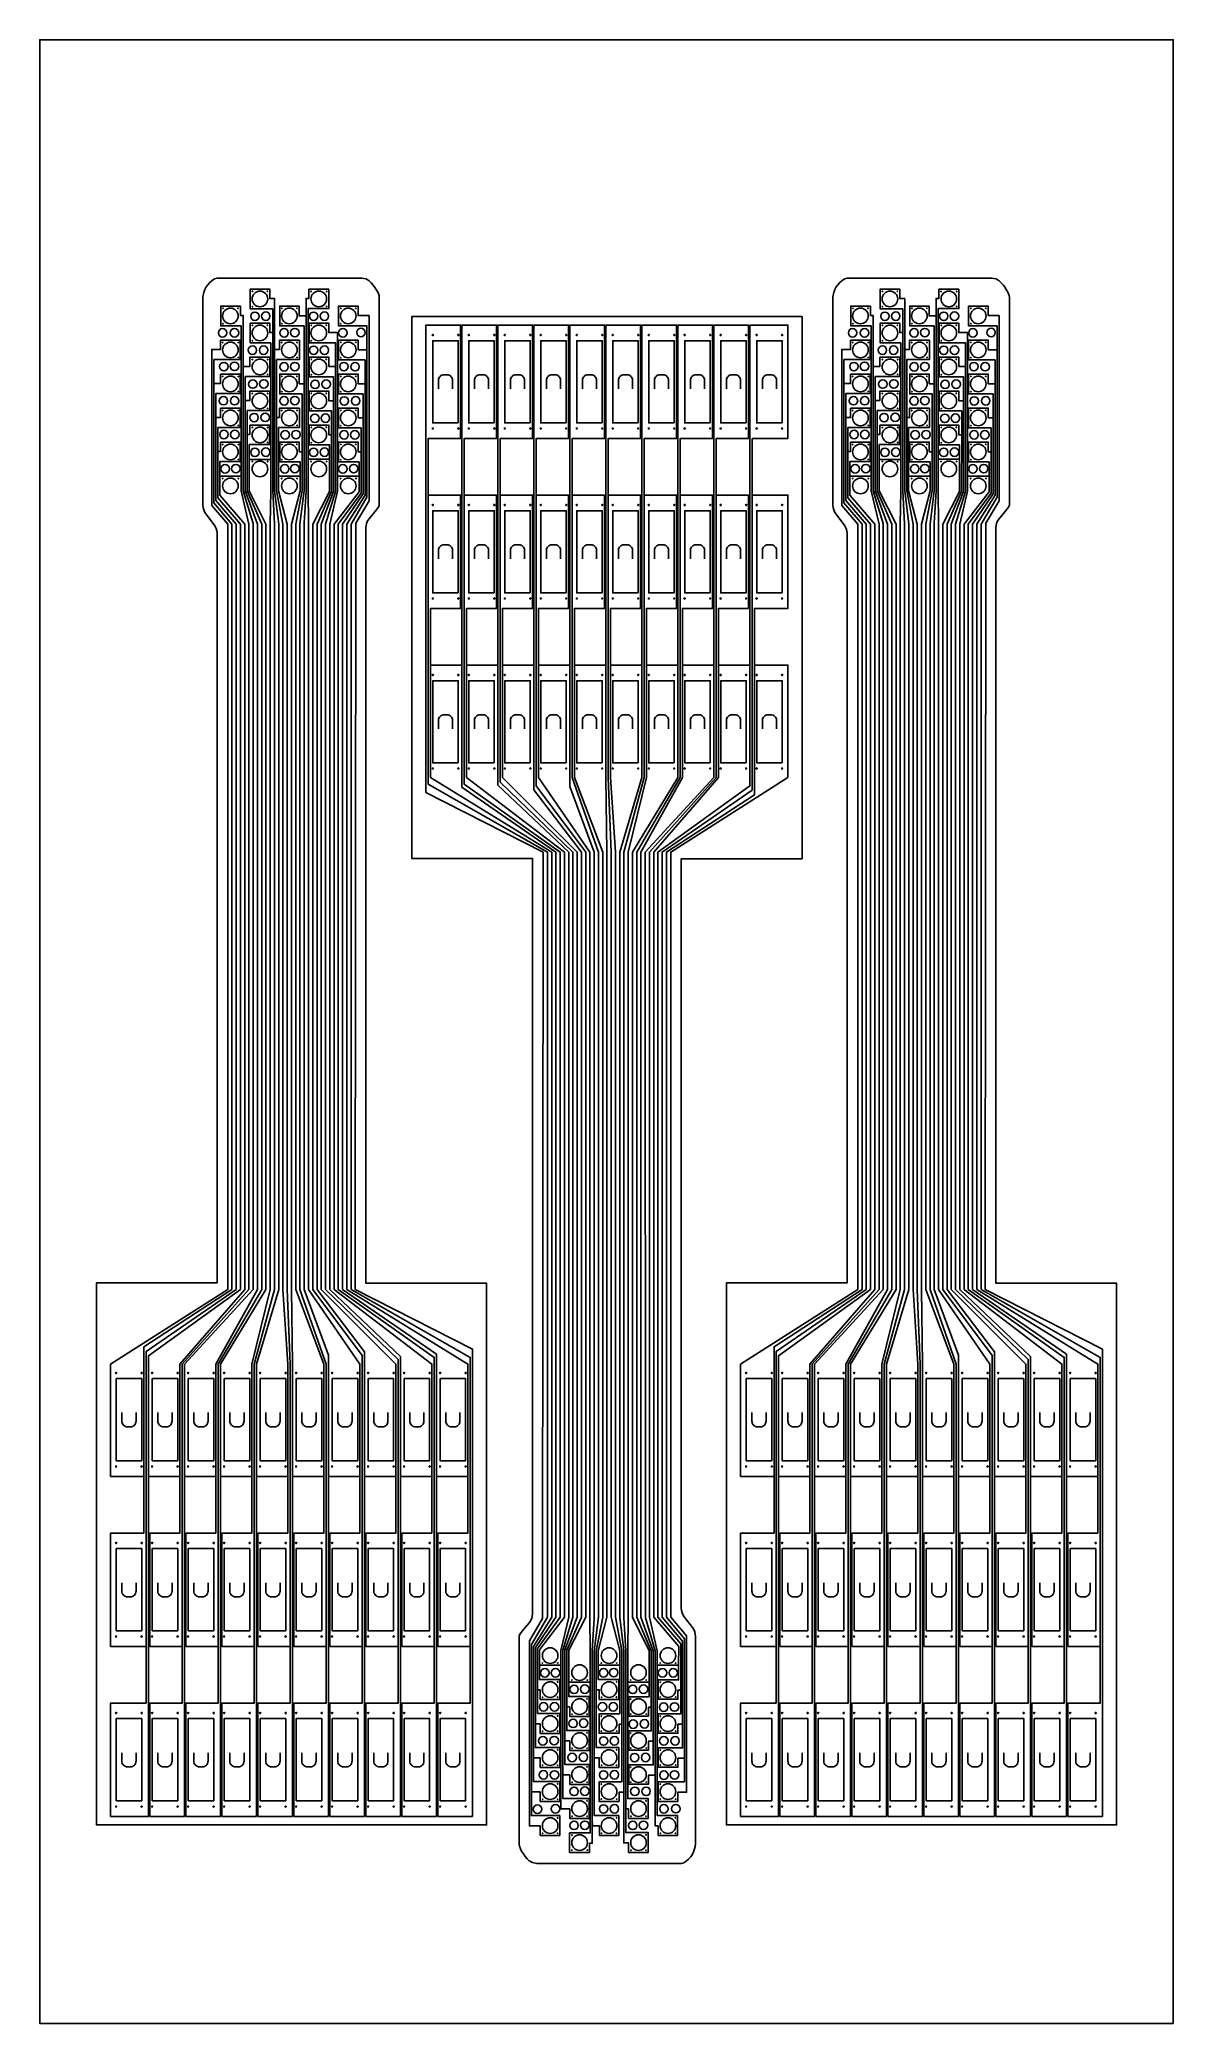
# Model space of a CAD drawing. Header units: inches. Extents: x 12.2 to 52.2, y 11.9 to 81.9.
import ezdxf

# ---------------------------------------------------------------- set-up
doc = ezdxf.new("R2010")
doc.units = ezdxf.units.IN
doc.header["$MEASUREMENT"] = 0
for name, color, linetype in [('Foil', 5, 'Continuous'), ('Hole', 10, 'Continuous'), ('Outline', 32, 'Continuous')]:
    doc.layers.add(name, color=color, linetype=linetype)

msp = doc.modelspace()

# ---------------------------------------------------------------- linework, layer by layer
at = {"layer": 'Foil'}
for p, q in [((20.454, 70.629), (20.454, 70.729)), ((42.684, 70.629), (42.684, 70.729)), ((19.415, 68.971), (19.415, 68.979)), ((41.645, 68.971), (41.645, 68.979)), ((20.524, 68.545), (20.524, 68.55)), ((42.754, 68.545), (42.754, 68.55)), ((20.314, 67.069), (20.314, 67.073)), ((42.544, 67.069), (42.544, 67.073)), ((32.912, 23.917), (32.912, 23.913)), ((32.702, 22.441), (32.702, 22.436)), ((33.811, 22.015), (33.811, 22.007)), ((32.772, 20.357), (32.772, 20.257))]:
    msp.add_line(p, q, dxfattribs=at)
for points in [[(12.163, 81.879), (52.163, 81.879), (52.163, 11.879), (12.163, 11.879), (12.163, 81.879)], [(20.454, 70.725), (20.454, 70.729), (20.454, 72.74), (20.282, 72.74), (20.282, 73.078), (19.592, 73.078), (19.592, 72.378), (20.384, 72.378), (20.384, 71.44)], [(42.684, 70.725), (42.684, 70.729), (42.684, 72.74), (42.512, 72.74), (42.512, 73.078), (41.822, 73.078), (41.822, 72.378), (42.614, 72.378), (42.614, 71.44)], [(19.345, 70.25), (19.345, 70.35), (19.345, 72.14), (19.243, 72.14), (19.243, 72.478), (18.553, 72.478), (18.553, 71.778), (19.275, 71.778), (19.275, 66.373)], [(21.563, 72.032), (21.563, 72.132), (21.315, 72.132), (21.315, 72.478), (20.631, 72.478), (20.631, 71.778), (21.494, 71.778), (21.494, 69.64)], [(23.712, 70.84), (23.712, 71.778), (22.71, 71.778), (22.71, 72.478), (23.4, 72.478), (23.4, 72.14), (23.783, 72.14), (23.783, 65.608), (23.323, 64.821), (23.298, 37.778), (27.433, 35.674), (27.433, 19.178), (26.213, 19.178), (26.213, 23.178), (27.353, 23.178), (27.353, 25.478)], [(41.575, 70.25), (41.575, 70.35), (41.575, 72.14), (41.473, 72.14), (41.473, 72.478), (40.783, 72.478), (40.783, 71.778), (41.505, 71.778), (41.505, 66.373)], [(43.793, 72.032), (43.793, 72.132), (43.545, 72.132), (43.545, 72.478), (42.861, 72.478), (42.861, 71.778), (43.724, 71.778), (43.724, 69.64)], [(45.942, 70.84), (45.942, 71.778), (44.94, 71.778), (44.94, 72.478), (45.63, 72.478), (45.63, 72.14), (46.013, 72.14), (46.013, 65.608), (45.553, 64.821), (45.528, 37.778), (49.663, 35.674), (49.663, 19.178), (48.443, 19.178), (48.443, 23.178), (49.583, 23.178), (49.583, 25.478)], [(22.673, 66.373), (22.673, 71.54), (22.36, 71.54), (22.36, 71.878), (21.67, 71.878), (21.67, 71.178), (22.603, 71.178), (22.603, 70.241)], [(29.514, 20.146), (29.514, 19.208), (30.516, 19.208), (30.516, 18.508), (29.826, 18.508), (29.826, 18.846), (29.443, 18.846), (29.443, 25.378), (29.903, 26.166), (29.928, 53.208), (25.793, 55.312), (25.793, 71.808), (27.013, 71.808), (27.013, 67.808), (25.873, 67.808), (25.873, 65.508)], [(28.413, 65.508), (28.413, 67.808), (29.553, 67.808), (29.553, 71.808), (28.333, 71.808), (28.333, 59.508)], [(30.953, 65.508), (30.953, 67.808), (32.093, 67.808), (32.093, 71.808), (30.873, 71.808), (30.873, 59.508)], [(33.493, 65.508), (33.493, 67.808), (34.633, 67.808), (34.633, 71.808), (33.413, 71.808), (33.413, 59.508)], [(36.033, 65.508), (36.033, 67.808), (37.173, 67.808), (37.173, 71.808), (35.953, 71.808), (35.953, 59.508)], [(44.903, 66.373), (44.903, 71.54), (44.59, 71.54), (44.59, 71.878), (43.9, 71.878), (43.9, 71.178), (44.833, 71.178), (44.833, 70.241)], [(18.306, 69.65), (18.306, 69.75), (18.543, 69.75), (18.543, 70.073), (19.238, 70.073), (19.238, 69.388), (18.376, 69.388), (18.376, 68.45)], [(23.642, 69.64), (23.642, 69.74), (23.4, 69.74), (23.4, 70.078), (22.71, 70.078), (22.71, 69.378), (23.572, 69.378), (23.572, 68.44)], [(40.536, 69.65), (40.536, 69.75), (40.773, 69.75), (40.773, 70.073), (41.468, 70.073), (41.468, 69.388), (40.606, 69.388), (40.606, 68.45)], [(45.872, 69.64), (45.872, 69.74), (45.63, 69.74), (45.63, 70.078), (44.94, 70.078), (44.94, 69.378), (45.802, 69.378), (45.802, 68.44)], [(19.415, 69.05), (19.415, 69.15), (19.582, 69.15), (19.582, 69.473), (20.278, 69.473), (20.278, 68.788), (19.485, 68.788), (19.485, 67.85)], [(22.533, 69.04), (22.533, 69.14), (22.36, 69.14), (22.36, 69.478), (21.67, 69.478), (21.67, 68.778), (22.465, 68.778), (22.465, 67.84)], [(41.645, 69.05), (41.645, 69.15), (41.812, 69.15), (41.812, 69.473), (42.508, 69.473), (42.508, 68.788), (41.715, 68.788), (41.715, 67.85)], [(44.763, 69.04), (44.763, 69.14), (44.59, 69.14), (44.59, 69.478), (43.9, 69.478), (43.9, 68.778), (44.695, 68.778), (44.695, 67.84)], [(20.524, 68.45), (20.524, 68.55), (20.621, 68.55), (20.621, 68.873), (21.326, 68.873), (21.326, 68.188), (20.594, 68.188), (20.594, 66.373)], [(42.754, 68.45), (42.754, 68.55), (42.851, 68.55), (42.851, 68.873), (43.556, 68.873), (43.556, 68.188), (42.824, 68.188), (42.824, 66.373)], [(18.446, 67.25), (18.446, 67.35), (18.543, 67.35), (18.543, 67.673), (19.239, 67.673), (19.239, 66.988), (18.517, 66.988), (18.517, 66.366)], [(21.424, 67.24), (21.424, 67.34), (21.321, 67.34), (21.321, 67.678), (20.631, 67.678), (20.631, 66.978), (21.353, 66.978), (21.353, 66.373)], [(23.502, 67.24), (23.502, 67.34), (23.4, 67.34), (23.4, 67.678), (22.71, 67.678), (22.71, 66.978), (23.431, 66.978), (23.431, 66.373)], [(40.676, 67.25), (40.676, 67.35), (40.773, 67.35), (40.773, 67.673), (41.469, 67.673), (41.469, 66.988), (40.747, 66.988), (40.747, 66.366)], [(43.654, 67.24), (43.654, 67.34), (43.551, 67.34), (43.551, 67.678), (42.861, 67.678), (42.861, 66.978), (43.583, 66.978), (43.583, 66.373)], [(45.732, 67.24), (45.732, 67.34), (45.63, 67.34), (45.63, 67.678), (44.94, 67.678), (44.94, 66.978), (45.661, 66.978), (45.661, 66.373)], [(19.556, 66.967), (19.556, 67.067), (20.314, 67.067), (20.314, 66.967)], [(22.392, 66.973), (22.392, 67.073), (21.634, 67.073), (21.634, 66.973)], [(41.786, 66.967), (41.786, 67.067), (42.544, 67.067), (42.544, 66.967)], [(44.622, 66.973), (44.622, 67.073), (43.864, 67.073), (43.864, 66.973)], [(27.143, 65.508), (27.143, 65.808), (28.283, 65.808), (28.283, 61.808), (27.223, 61.808), (27.223, 59.508)], [(29.683, 65.508), (29.683, 65.808), (30.823, 65.808), (30.823, 61.808), (29.763, 61.808), (29.763, 59.508)], [(32.223, 65.508), (32.223, 65.808), (33.363, 65.808), (33.363, 61.808), (32.303, 61.808), (32.303, 59.508)], [(34.763, 65.508), (34.763, 65.808), (35.903, 65.808), (35.903, 61.808), (34.843, 61.808), (34.843, 59.508)], [(37.303, 65.508), (37.303, 65.808), (38.563, 65.808), (38.563, 61.808), (37.383, 61.808), (37.383, 59.508)], [(27.063, 59.508), (27.063, 59.808), (25.953, 59.808), (25.953, 59.508)], [(29.603, 59.508), (29.603, 59.808), (28.493, 59.808), (28.493, 59.508)], [(32.143, 59.508), (32.143, 59.808), (31.033, 59.808), (31.033, 59.508)], [(34.683, 59.508), (34.683, 59.808), (33.573, 59.808), (33.573, 59.508)], [(36.113, 59.508), (36.113, 59.808), (37.223, 59.808), (37.223, 59.508)], [(15.923, 25.478), (15.923, 25.178), (14.663, 25.178), (14.663, 29.178), (15.843, 29.178), (15.843, 31.478)], [(17.113, 31.478), (17.113, 31.178), (16.003, 31.178), (16.003, 31.478)], [(17.193, 25.478), (17.193, 23.178), (16.053, 23.178), (16.053, 19.178), (17.273, 19.178), (17.273, 31.478)], [(18.463, 25.478), (18.463, 25.178), (17.323, 25.178), (17.323, 29.178), (18.383, 29.178), (18.383, 31.478)], [(18.543, 31.478), (18.543, 31.178), (19.653, 31.178), (19.653, 31.478)], [(19.733, 25.478), (19.733, 23.178), (18.593, 23.178), (18.593, 19.178), (19.813, 19.178), (19.813, 31.478)], [(21.003, 25.478), (21.003, 25.178), (19.863, 25.178), (19.863, 29.178), (20.923, 29.178), (20.923, 31.478)], [(21.083, 31.478), (21.083, 31.178), (22.193, 31.178), (22.193, 31.478)], [(22.273, 25.478), (22.273, 23.178), (21.133, 23.178), (21.133, 19.178), (22.353, 19.178), (22.353, 31.478)], [(23.543, 25.478), (23.543, 25.178), (22.403, 25.178), (22.403, 29.178), (23.463, 29.178), (23.463, 31.478)], [(23.623, 31.478), (23.623, 31.178), (24.733, 31.178), (24.733, 31.478)], [(24.813, 25.478), (24.813, 23.178), (23.673, 23.178), (23.673, 19.178), (24.893, 19.178), (24.893, 31.478)], [(26.083, 25.478), (26.083, 25.178), (24.943, 25.178), (24.943, 29.178), (26.003, 29.178), (26.003, 31.478)], [(26.163, 31.478), (26.163, 31.178), (27.273, 31.178), (27.273, 31.478)], [(38.153, 25.478), (38.153, 25.178), (36.893, 25.178), (36.893, 29.178), (38.073, 29.178), (38.073, 31.478)], [(39.343, 31.478), (39.343, 31.178), (38.233, 31.178), (38.233, 31.478)], [(39.423, 25.478), (39.423, 23.178), (38.283, 23.178), (38.283, 19.178), (39.503, 19.178), (39.503, 31.478)], [(40.693, 25.478), (40.693, 25.178), (39.553, 25.178), (39.553, 29.178), (40.613, 29.178), (40.613, 31.478)], [(40.773, 31.478), (40.773, 31.178), (41.883, 31.178), (41.883, 31.478)], [(41.963, 25.478), (41.963, 23.178), (40.823, 23.178), (40.823, 19.178), (42.043, 19.178), (42.043, 31.478)], [(43.233, 25.478), (43.233, 25.178), (42.093, 25.178), (42.093, 29.178), (43.153, 29.178), (43.153, 31.478)], [(43.313, 31.478), (43.313, 31.178), (44.423, 31.178), (44.423, 31.478)], [(44.503, 25.478), (44.503, 23.178), (43.363, 23.178), (43.363, 19.178), (44.583, 19.178), (44.583, 31.478)], [(45.773, 25.478), (45.773, 25.178), (44.633, 25.178), (44.633, 29.178), (45.693, 29.178), (45.693, 31.478)], [(45.853, 31.478), (45.853, 31.178), (46.963, 31.178), (46.963, 31.478)], [(47.043, 25.478), (47.043, 23.178), (45.903, 23.178), (45.903, 19.178), (47.123, 19.178), (47.123, 31.478)], [(48.313, 25.478), (48.313, 25.178), (47.173, 25.178), (47.173, 29.178), (48.233, 29.178), (48.233, 31.478)], [(48.393, 31.478), (48.393, 31.178), (49.503, 31.178), (49.503, 31.478)], [(29.724, 23.746), (29.724, 23.646), (29.826, 23.646), (29.826, 23.308), (30.516, 23.308), (30.516, 24.008), (29.795, 24.008), (29.795, 24.613)], [(30.553, 24.613), (30.553, 19.446), (30.866, 19.446), (30.866, 19.108), (31.556, 19.108), (31.556, 19.808), (30.623, 19.808), (30.623, 20.745)], [(31.802, 23.746), (31.802, 23.646), (31.905, 23.646), (31.905, 23.308), (32.595, 23.308), (32.595, 24.008), (31.873, 24.008), (31.873, 24.613)], [(32.702, 22.536), (32.702, 22.436), (32.605, 22.436), (32.605, 22.113), (31.9, 22.113), (31.9, 22.798), (32.632, 22.798), (32.632, 24.613)], [(33.881, 20.736), (33.881, 20.636), (33.881, 18.846), (33.983, 18.846), (33.983, 18.508), (34.673, 18.508), (34.673, 19.208), (33.951, 19.208), (33.951, 24.613)], [(34.78, 23.736), (34.78, 23.636), (34.683, 23.636), (34.683, 23.313), (33.987, 23.313), (33.987, 23.998), (34.709, 23.998), (34.709, 24.62)], [(30.834, 24.013), (30.834, 23.913), (31.592, 23.913), (31.592, 24.013)], [(33.67, 24.019), (33.67, 23.919), (32.912, 23.919), (32.912, 24.019)], [(30.693, 21.946), (30.693, 21.846), (30.866, 21.846), (30.866, 21.508), (31.556, 21.508), (31.556, 22.208), (30.761, 22.208), (30.761, 23.146)], [(33.811, 21.936), (33.811, 21.836), (33.644, 21.836), (33.644, 21.513), (32.948, 21.513), (32.948, 22.198), (33.741, 22.198), (33.741, 23.136)], [(29.584, 21.346), (29.584, 21.246), (29.826, 21.246), (29.826, 20.908), (30.516, 20.908), (30.516, 21.608), (29.654, 21.608), (29.654, 22.546)], [(34.92, 21.336), (34.92, 21.236), (34.683, 21.236), (34.683, 20.913), (33.988, 20.913), (33.988, 21.598), (34.85, 21.598), (34.85, 22.536)], [(31.663, 18.954), (31.663, 18.854), (31.911, 18.854), (31.911, 18.508), (32.595, 18.508), (32.595, 19.208), (31.732, 19.208), (31.732, 21.346)], [(32.772, 20.261), (32.772, 20.257), (32.772, 18.246), (32.944, 18.246), (32.944, 17.908), (33.634, 17.908), (33.634, 18.608), (32.842, 18.608), (32.842, 19.546)]]:
    msp.add_lwpolyline(points, dxfattribs=at)
for points in [[(22.365, 73.073), (21.66, 73.073), (21.66, 72.75), (21.564, 72.75), (21.564, 65.958), (21.5, 64.816), (21.498, 37.778), (22.353, 35.459), (22.353, 31.178), (23.463, 31.178), (23.463, 35.14), (21.648, 37.778), (21.648, 64.778), (21.634, 65.958), (21.634, 72.388), (22.365, 72.388)], [(44.595, 73.073), (43.89, 73.073), (43.89, 72.75), (43.794, 72.75), (43.794, 65.958), (43.73, 64.816), (43.728, 37.778), (44.583, 35.459), (44.583, 31.178), (45.693, 31.178), (45.693, 35.14), (43.878, 37.778), (43.878, 64.778), (43.864, 65.958), (43.864, 72.388), (44.595, 72.388)], [(19.653, 35.14), (19.653, 29.178), (18.593, 29.178), (18.593, 25.178), (19.733, 25.178), (19.733, 35.14), (20.448, 37.778), (20.448, 64.778), (20.447, 64.794), (20.384, 65.958), (20.384, 71.54), (20.282, 71.54), (20.282, 71.878), (19.592, 71.878), (19.592, 71.178), (20.314, 71.178), (20.314, 65.958), (20.298, 64.788), (20.298, 64.778), (20.298, 37.778)], [(29.724, 22.808), (30.516, 22.808), (30.516, 22.108), (29.826, 22.108), (29.826, 22.446), (29.654, 22.446), (29.654, 25.136), (30.378, 26.208), (30.378, 53.208), (27.063, 55.499), (27.063, 71.808), (28.283, 71.808), (28.283, 67.808), (27.143, 67.808), (27.143, 55.607), (30.528, 53.208), (30.528, 26.208), (29.724, 25.111)], [(30.761, 23.046), (30.866, 23.046), (30.866, 22.708), (31.556, 22.708), (31.556, 23.408), (30.833, 23.408), (30.833, 25.051), (31.428, 26.208), (31.428, 53.208), (29.683, 55.546), (29.683, 67.808), (30.823, 67.808), (30.823, 71.808), (29.603, 71.808), (29.603, 55.407), (31.278, 53.208), (31.278, 26.208), (30.763, 25.051)], [(32.178, 53.208), (32.143, 55.846), (32.143, 71.808), (33.363, 71.808), (33.363, 67.808), (32.223, 67.808), (32.223, 55.846), (32.328, 53.208), (32.328, 26.208), (32.632, 25.028), (32.632, 24.513), (31.873, 24.513), (31.873, 24.514), (31.872, 25.028), (32.178, 26.208)], [(33.671, 23.398), (32.951, 23.398), (32.951, 22.713), (33.644, 22.713), (33.644, 23.036), (33.741, 23.036), (33.741, 25.028), (33.228, 26.208), (33.228, 53.208), (34.763, 55.846), (34.763, 67.808), (35.903, 67.808), (35.903, 71.808), (34.683, 71.808), (34.683, 55.846), (33.078, 53.208), (33.078, 26.208), (33.671, 25.028)], [(37.303, 67.808), (37.303, 55.396), (34.128, 53.208), (34.128, 26.208), (34.85, 25.369), (34.85, 22.436), (34.683, 22.436), (34.683, 22.113), (33.987, 22.113), (33.987, 22.798), (34.78, 22.798), (34.78, 25.272), (33.978, 26.208), (33.978, 53.208), (37.223, 55.547), (37.223, 71.808), (38.563, 71.808), (38.563, 67.808)], [(41.883, 35.14), (41.883, 29.178), (40.823, 29.178), (40.823, 25.178), (41.963, 25.178), (41.963, 35.14), (42.678, 37.778), (42.678, 64.778), (42.677, 64.794), (42.614, 65.958), (42.614, 71.54), (42.512, 71.54), (42.512, 71.878), (41.822, 71.878), (41.822, 71.178), (42.544, 71.178), (42.544, 65.958), (42.528, 64.788), (42.528, 64.778), (42.528, 37.778)], [(18.306, 70.589), (19.239, 70.589), (19.239, 71.274), (18.543, 71.273), (18.543, 70.951), (18.236, 70.951), (18.236, 65.437), (18.798, 64.778), (18.798, 37.778), (14.663, 35.14), (14.663, 31.178), (15.843, 31.178), (15.843, 35.757), (18.948, 37.778), (18.948, 64.778), (18.306, 65.533)], [(19.813, 35.14), (19.813, 31.178), (20.923, 31.178), (20.923, 35.14), (20.748, 37.778), (20.748, 64.778), (20.524, 65.958), (20.524, 70.588), (21.326, 70.588), (21.326, 71.273), (20.621, 71.273), (20.621, 70.95), (20.454, 70.95), (20.454, 65.958), (20.598, 64.778), (20.598, 37.778)], [(23.4, 70.94), (23.4, 71.278), (22.71, 71.278), (22.71, 70.578), (23.642, 70.578), (23.642, 65.811), (22.998, 64.778), (22.998, 37.778), (27.273, 35.14), (27.273, 29.178), (26.213, 29.178), (26.213, 25.178), (27.353, 25.178), (27.353, 35.377), (23.148, 37.778), (23.148, 64.778), (23.712, 65.736), (23.712, 70.94)], [(40.536, 70.589), (41.469, 70.589), (41.469, 71.274), (40.773, 71.273), (40.773, 70.951), (40.466, 70.951), (40.466, 65.437), (41.028, 64.778), (41.028, 37.778), (36.893, 35.14), (36.893, 31.178), (38.073, 31.178), (38.073, 35.757), (41.178, 37.778), (41.178, 64.778), (40.536, 65.533)], [(42.043, 35.14), (42.043, 31.178), (43.153, 31.178), (43.153, 35.14), (42.978, 37.778), (42.978, 64.778), (42.754, 65.958), (42.754, 70.588), (43.556, 70.588), (43.556, 71.273), (42.851, 71.273), (42.851, 70.95), (42.684, 70.95), (42.684, 65.958), (42.828, 64.778), (42.828, 37.778)], [(45.63, 70.94), (45.63, 71.278), (44.94, 71.278), (44.94, 70.578), (45.872, 70.578), (45.872, 65.811), (45.228, 64.778), (45.228, 37.778), (49.503, 35.14), (49.503, 29.178), (48.443, 29.178), (48.443, 25.178), (49.583, 25.178), (49.583, 35.377), (45.378, 37.778), (45.378, 64.778), (45.942, 65.736), (45.942, 70.94)], [(17.273, 35.14), (17.273, 31.178), (18.383, 31.178), (18.383, 35.14), (19.848, 37.778), (19.848, 64.778), (19.415, 65.958), (19.415, 69.988), (20.278, 69.988), (20.278, 70.673), (19.582, 70.673), (19.582, 70.35), (19.345, 70.35), (19.345, 65.958), (19.69, 64.803), (19.698, 37.778)], [(21.133, 25.178), (22.273, 25.178), (22.273, 35.14), (21.348, 37.778), (21.348, 64.778), (21.494, 65.958), (21.494, 69.74), (21.321, 69.74), (21.321, 70.078), (20.631, 70.078), (20.631, 69.378), (21.424, 69.378), (21.424, 65.958), (21.198, 64.778), (21.198, 37.778), (22.193, 35.14), (22.193, 29.178), (21.133, 29.178)], [(22.36, 70.341), (22.36, 70.678), (21.67, 70.678), (21.67, 69.978), (22.533, 69.979), (22.533, 65.931), (22.098, 64.778), (22.098, 37.778), (24.733, 35.14), (24.733, 29.178), (23.673, 29.178), (23.673, 25.178), (24.813, 25.178), (24.813, 35.31), (22.248, 37.778), (22.248, 64.778), (22.603, 65.935), (22.603, 70.341)], [(39.503, 35.14), (39.503, 31.178), (40.613, 31.178), (40.613, 35.14), (42.078, 37.778), (42.078, 64.778), (41.645, 65.958), (41.645, 69.988), (42.508, 69.988), (42.508, 70.673), (41.812, 70.673), (41.812, 70.35), (41.575, 70.35), (41.575, 65.958), (41.92, 64.803), (41.928, 37.778)], [(43.363, 25.178), (44.503, 25.178), (44.503, 35.14), (43.578, 37.778), (43.578, 64.778), (43.724, 65.958), (43.724, 69.74), (43.551, 69.74), (43.551, 70.078), (42.861, 70.078), (42.861, 69.378), (43.654, 69.378), (43.654, 65.958), (43.428, 64.778), (43.428, 37.778), (44.423, 35.14), (44.423, 29.178), (43.363, 29.178)], [(44.59, 70.341), (44.59, 70.678), (43.9, 70.678), (43.9, 69.978), (44.763, 69.979), (44.763, 65.931), (44.328, 64.778), (44.328, 37.778), (46.963, 35.14), (46.963, 29.178), (45.903, 29.178), (45.903, 25.178), (47.043, 25.178), (47.043, 35.31), (44.478, 37.778), (44.478, 64.778), (44.833, 65.935), (44.833, 70.341)], [(15.923, 23.178), (15.923, 35.59), (19.098, 37.778), (19.098, 64.778), (18.376, 65.617), (18.376, 68.55), (18.543, 68.55), (18.543, 68.873), (19.239, 68.873), (19.239, 68.188), (18.446, 68.188), (18.446, 65.714), (19.248, 64.778), (19.248, 37.778), (16.003, 35.439), (16.003, 19.178), (14.663, 19.178), (14.663, 23.178)], [(23.502, 68.178), (22.71, 68.178), (22.71, 68.878), (23.4, 68.878), (23.4, 68.54), (23.572, 68.54), (23.572, 65.85), (22.848, 64.778), (22.848, 37.778), (26.163, 35.487), (26.163, 19.178), (24.943, 19.178), (24.943, 23.178), (26.083, 23.178), (26.083, 35.379), (22.698, 37.778), (22.698, 64.778), (23.502, 65.875)], [(38.153, 23.178), (38.153, 35.59), (41.328, 37.778), (41.328, 64.778), (40.606, 65.617), (40.606, 68.55), (40.773, 68.55), (40.773, 68.873), (41.469, 68.873), (41.469, 68.188), (40.676, 68.188), (40.676, 65.714), (41.478, 64.778), (41.478, 37.778), (38.233, 35.439), (38.233, 19.178), (36.893, 19.178), (36.893, 23.178)], [(45.732, 68.178), (44.94, 68.178), (44.94, 68.878), (45.63, 68.878), (45.63, 68.54), (45.802, 68.54), (45.802, 65.85), (45.078, 64.778), (45.078, 37.778), (48.393, 35.487), (48.393, 19.178), (47.173, 19.178), (47.173, 23.178), (48.313, 23.178), (48.313, 35.379), (44.928, 37.778), (44.928, 64.778), (45.732, 65.875)], [(19.555, 67.588), (20.275, 67.588), (20.275, 68.273), (19.582, 68.273), (19.582, 67.95), (19.485, 67.95), (19.485, 65.958), (19.998, 64.778), (19.998, 37.778), (18.463, 35.14), (18.463, 23.178), (17.323, 23.178), (17.323, 19.178), (18.543, 19.178), (18.543, 35.14), (20.148, 37.778), (20.148, 64.778), (19.555, 65.958)], [(22.465, 67.94), (22.36, 67.94), (22.36, 68.278), (21.67, 68.278), (21.67, 67.578), (22.393, 67.578), (22.393, 65.935), (21.798, 64.778), (21.798, 37.778), (23.543, 35.44), (23.543, 23.178), (22.403, 23.178), (22.403, 19.178), (23.623, 19.178), (23.623, 35.579), (21.948, 37.778), (21.948, 64.778), (22.463, 65.935)], [(41.785, 67.588), (42.505, 67.588), (42.505, 68.273), (41.812, 68.273), (41.812, 67.95), (41.715, 67.95), (41.715, 65.958), (42.228, 64.778), (42.228, 37.778), (40.693, 35.14), (40.693, 23.178), (39.553, 23.178), (39.553, 19.178), (40.773, 19.178), (40.773, 35.14), (42.378, 37.778), (42.378, 64.778), (41.785, 65.958)], [(44.695, 67.94), (44.59, 67.94), (44.59, 68.278), (43.9, 68.278), (43.9, 67.578), (44.623, 67.578), (44.623, 65.935), (44.028, 64.778), (44.028, 37.778), (45.773, 35.44), (45.773, 23.178), (44.633, 23.178), (44.633, 19.178), (45.853, 19.178), (45.853, 35.579), (44.178, 37.778), (44.178, 64.778), (44.693, 65.935)], [(19.548, 64.778), (19.275, 65.958), (19.275, 66.473), (18.517, 66.473), (18.516, 65.81), (19.398, 64.778), (19.398, 37.778), (17.113, 35.14), (17.113, 29.178), (16.053, 29.178), (16.053, 25.178), (17.193, 25.178), (17.193, 35.14), (19.548, 37.778)], [(21.048, 37.778), (21.083, 35.14), (21.083, 19.178), (19.863, 19.178), (19.863, 23.178), (21.003, 23.178), (21.003, 35.14), (20.898, 37.778), (20.898, 64.778), (20.594, 65.958), (20.594, 66.473), (21.353, 66.473), (21.353, 66.472), (21.354, 65.958), (21.048, 64.778)], [(22.673, 65.946), (22.398, 64.778), (22.398, 37.778), (24.893, 35.411), (24.893, 31.178), (26.003, 31.178), (26.003, 35.14), (22.548, 37.778), (22.548, 64.778), (23.432, 65.924), (23.431, 66.473), (22.673, 66.473)], [(29.826, 20.046), (29.826, 19.708), (30.516, 19.708), (30.516, 20.408), (29.584, 20.408), (29.584, 25.175), (30.228, 26.208), (30.228, 53.208), (25.953, 55.846), (25.953, 61.808), (27.013, 61.808), (27.013, 65.808), (25.873, 65.808), (25.873, 55.609), (30.078, 53.208), (30.078, 26.208), (29.514, 25.251), (29.514, 20.046)], [(30.866, 20.645), (30.866, 20.308), (31.556, 20.308), (31.556, 21.008), (30.693, 21.007), (30.693, 25.055), (31.128, 26.208), (31.128, 53.208), (28.493, 55.846), (28.493, 61.808), (29.553, 61.808), (29.553, 65.808), (28.413, 65.808), (28.413, 55.676), (30.978, 53.208), (30.978, 26.208), (30.623, 25.051), (30.623, 20.645)], [(32.093, 65.808), (30.953, 65.808), (30.953, 55.846), (31.878, 53.208), (31.878, 26.208), (31.732, 25.028), (31.732, 21.246), (31.905, 21.246), (31.905, 20.908), (32.595, 20.908), (32.595, 21.608), (31.802, 21.608), (31.802, 25.028), (32.028, 26.208), (32.028, 53.208), (31.033, 55.846), (31.033, 61.808), (32.093, 61.808)], [(33.573, 55.846), (33.573, 61.808), (34.633, 61.808), (34.633, 65.808), (33.493, 65.808), (33.493, 55.846), (32.778, 53.208), (32.778, 26.208), (32.779, 26.192), (32.842, 25.028), (32.842, 19.446), (32.944, 19.446), (32.944, 19.108), (33.634, 19.108), (33.634, 19.808), (32.912, 19.808), (32.912, 25.028), (32.928, 26.198), (32.928, 26.208), (32.928, 53.208)], [(33.678, 26.208), (33.951, 25.028), (33.951, 24.513), (34.709, 24.513), (34.71, 25.176), (33.828, 26.208), (33.828, 53.208), (36.113, 55.846), (36.113, 61.808), (37.173, 61.808), (37.173, 65.808), (36.033, 65.808), (36.033, 55.846), (33.678, 53.208)], [(41.778, 64.778), (41.505, 65.958), (41.505, 66.473), (40.747, 66.473), (40.746, 65.81), (41.628, 64.778), (41.628, 37.778), (39.343, 35.14), (39.343, 29.178), (38.283, 29.178), (38.283, 25.178), (39.423, 25.178), (39.423, 35.14), (41.778, 37.778)], [(43.278, 37.778), (43.313, 35.14), (43.313, 19.178), (42.093, 19.178), (42.093, 23.178), (43.233, 23.178), (43.233, 35.14), (43.128, 37.778), (43.128, 64.778), (42.824, 65.958), (42.824, 66.473), (43.583, 66.473), (43.583, 66.472), (43.584, 65.958), (43.278, 64.778)], [(44.903, 65.946), (44.628, 64.778), (44.628, 37.778), (47.123, 35.411), (47.123, 31.178), (48.233, 31.178), (48.233, 35.14), (44.778, 37.778), (44.778, 64.778), (45.662, 65.924), (45.661, 66.473), (44.903, 66.473)], [(30.553, 25.04), (30.828, 26.208), (30.828, 53.208), (28.333, 55.575), (28.333, 59.808), (27.223, 59.808), (27.223, 55.846), (30.678, 53.208), (30.678, 26.208), (29.794, 25.062), (29.795, 24.513), (30.553, 24.513)], [(30.861, 17.913), (31.566, 17.913), (31.566, 18.236), (31.662, 18.236), (31.662, 25.028), (31.726, 26.17), (31.728, 53.208), (30.873, 55.527), (30.873, 59.808), (29.763, 59.808), (29.763, 55.846), (31.578, 53.208), (31.578, 26.208), (31.592, 25.028), (31.592, 18.598), (30.861, 18.598)], [(33.413, 55.846), (33.413, 59.808), (32.303, 59.808), (32.303, 55.846), (32.478, 53.208), (32.478, 26.208), (32.702, 25.028), (32.702, 20.398), (31.9, 20.398), (31.9, 19.713), (32.605, 19.713), (32.605, 20.036), (32.772, 20.036), (32.772, 25.028), (32.628, 26.208), (32.628, 53.208)], [(35.953, 55.846), (35.953, 59.808), (34.843, 59.808), (34.843, 55.846), (33.378, 53.208), (33.378, 26.208), (33.811, 25.028), (33.811, 20.998), (32.948, 20.998), (32.948, 20.313), (33.644, 20.313), (33.644, 20.636), (33.881, 20.636), (33.881, 25.028), (33.536, 26.183), (33.528, 53.208)], [(34.92, 20.398), (33.987, 20.398), (33.987, 19.713), (34.683, 19.713), (34.683, 20.036), (34.99, 20.036), (34.99, 25.549), (34.428, 26.208), (34.428, 53.208), (38.563, 55.846), (38.563, 59.808), (37.383, 59.808), (37.383, 55.229), (34.278, 53.208), (34.278, 26.208), (34.92, 25.453)]]:
    msp.add_lwpolyline(points, close=True, dxfattribs=at)
for centre, radius in [((19.672, 72.998), 0.00995), ((20.199, 73), 0.00995), ((21.74, 72.993), 0.00995), ((22.285, 72.993), 0.00995), ((41.902, 72.998), 0.00995), ((42.429, 73), 0.00995), ((43.97, 72.993), 0.00995), ((44.515, 72.993), 0.00995), ((18.633, 72.398), 0.00995), ((19.16, 72.4), 0.00995), ((19.669, 72.455), 0.00995), ((20.711, 72.398), 0.00995), ((21.238, 72.4), 0.00995), ((22.285, 72.467), 0.00995), ((22.79, 72.398), 0.00995), ((23.317, 72.4), 0.00995), ((40.863, 72.398), 0.00995), ((41.39, 72.4), 0.00995), ((41.899, 72.455), 0.00995), ((42.941, 72.398), 0.00995), ((43.468, 72.4), 0.00995), ((44.515, 72.467), 0.00995), ((45.02, 72.398), 0.00995), ((45.547, 72.4), 0.00995), ((18.63, 71.855), 0.00995), ((19.672, 71.798), 0.00995), ((20.199, 71.8), 0.00995), ((20.708, 71.855), 0.00995), ((21.75, 71.798), 0.00995), ((22.277, 71.8), 0.00995), ((22.787, 71.855), 0.00995), ((26.033, 71.458), 0.02), ((26.933, 71.458), 0.02), ((27.303, 71.458), 0.02), ((28.203, 71.458), 0.02), ((28.573, 71.458), 0.02), ((29.473, 71.458), 0.02), ((29.843, 71.458), 0.02), ((30.743, 71.458), 0.02), ((31.113, 71.458), 0.02), ((32.013, 71.458), 0.02), ((32.383, 71.458), 0.02), ((33.283, 71.458), 0.02), ((33.653, 71.458), 0.02), ((34.553, 71.458), 0.02), ((34.923, 71.458), 0.02), ((35.823, 71.458), 0.02), ((36.193, 71.458), 0.02), ((37.093, 71.458), 0.02), ((37.463, 71.458), 0.02), ((38.363, 71.458), 0.02), ((40.86, 71.855), 0.00995), ((41.902, 71.798), 0.00995), ((42.429, 71.8), 0.00995), ((42.938, 71.855), 0.00995), ((43.98, 71.798), 0.00995), ((44.507, 71.8), 0.00995), ((45.017, 71.855), 0.00995), ((18.623, 71.193), 0.00995), ((19.168, 71.193), 0.00995), ((19.669, 71.255), 0.00995), ((20.701, 71.193), 0.00995), ((21.246, 71.193), 0.00995), ((21.747, 71.255), 0.00995), ((22.79, 71.198), 0.00995), ((23.317, 71.2), 0.00995), ((40.853, 71.193), 0.00995), ((41.398, 71.193), 0.00995), ((41.899, 71.255), 0.00995), ((42.931, 71.193), 0.00995), ((43.476, 71.193), 0.00995), ((43.977, 71.255), 0.00995), ((45.02, 71.198), 0.00995), ((45.547, 71.2), 0.00995), ((18.623, 69.993), 0.00995), ((19.168, 70.667), 0.00995), ((19.168, 69.993), 0.00995), ((19.662, 70.593), 0.00995), ((20.207, 70.593), 0.00995), ((20.207, 70.067), 0.00995), ((20.711, 69.998), 0.00995), ((21.238, 70), 0.00995), ((21.246, 70.667), 0.00995), ((21.747, 70.055), 0.00995), ((21.75, 70.598), 0.00995), ((22.277, 70.6), 0.00995), ((22.787, 70.655), 0.00995), ((22.79, 69.998), 0.00995), ((23.317, 70), 0.00995), ((40.853, 69.993), 0.00995), ((41.398, 70.667), 0.00995), ((41.398, 69.993), 0.00995), ((41.892, 70.593), 0.00995), ((42.437, 70.593), 0.00995), ((42.437, 70.067), 0.00995), ((42.941, 69.998), 0.00995), ((43.468, 70), 0.00995), ((43.476, 70.667), 0.00995), ((43.977, 70.055), 0.00995), ((43.98, 70.598), 0.00995), ((44.507, 70.6), 0.00995), ((45.017, 70.655), 0.00995), ((45.02, 69.998), 0.00995), ((45.547, 70), 0.00995), ((19.168, 69.467), 0.00995), ((19.662, 69.393), 0.00995), ((20.207, 69.393), 0.00995), ((20.708, 69.455), 0.00995), ((21.75, 69.398), 0.00995), ((22.277, 69.4), 0.00995), ((22.787, 69.455), 0.00995), ((41.398, 69.467), 0.00995), ((41.892, 69.393), 0.00995), ((42.437, 69.393), 0.00995), ((42.938, 69.455), 0.00995), ((43.98, 69.398), 0.00995), ((44.507, 69.4), 0.00995), ((45.017, 69.455), 0.00995), ((18.623, 68.793), 0.00995), ((19.168, 68.793), 0.00995), ((20.207, 68.867), 0.00995), ((20.701, 68.793), 0.00995), ((21.246, 68.793), 0.00995), ((21.747, 68.855), 0.00995), ((22.79, 68.798), 0.00995), ((23.317, 68.8), 0.00995), ((40.853, 68.793), 0.00995), ((41.398, 68.793), 0.00995), ((42.437, 68.867), 0.00995), ((42.931, 68.793), 0.00995), ((43.476, 68.793), 0.00995), ((43.977, 68.855), 0.00995), ((45.02, 68.798), 0.00995), ((45.547, 68.8), 0.00995), ((19.168, 68.267), 0.00995), ((19.662, 68.193), 0.00995), ((20.207, 68.193), 0.00995), ((21.246, 68.267), 0.00995), ((21.75, 68.198), 0.00995), ((22.277, 68.2), 0.00995), ((22.787, 68.255), 0.00995), ((26.033, 68.158), 0.02), ((26.933, 68.158), 0.02), ((27.303, 68.158), 0.02), ((28.203, 68.158), 0.02), ((28.573, 68.158), 0.02), ((29.473, 68.158), 0.02), ((29.843, 68.158), 0.02), ((30.743, 68.158), 0.02), ((31.113, 68.158), 0.02), ((32.013, 68.158), 0.02), ((32.383, 68.158), 0.02), ((33.283, 68.158), 0.02), ((33.653, 68.158), 0.02), ((34.553, 68.158), 0.02), ((34.923, 68.158), 0.02), ((35.823, 68.158), 0.02), ((36.193, 68.158), 0.02), ((37.093, 68.158), 0.02), ((37.463, 68.158), 0.02), ((38.363, 68.158), 0.02), ((41.398, 68.267), 0.00995), ((41.892, 68.193), 0.00995), ((42.437, 68.193), 0.00995), ((43.476, 68.267), 0.00995), ((43.98, 68.198), 0.00995), ((44.507, 68.2), 0.00995), ((45.017, 68.255), 0.00995), ((18.623, 67.593), 0.00995), ((19.168, 67.593), 0.00995), ((20.207, 67.667), 0.00995), ((20.711, 67.598), 0.00995), ((21.238, 67.6), 0.00995), ((21.747, 67.655), 0.00995), ((22.79, 67.598), 0.00995), ((23.317, 67.6), 0.00995), ((40.853, 67.593), 0.00995), ((41.398, 67.593), 0.00995), ((42.437, 67.667), 0.00995), ((42.941, 67.598), 0.00995), ((43.468, 67.6), 0.00995), ((43.977, 67.655), 0.00995), ((45.02, 67.598), 0.00995), ((45.547, 67.6), 0.00995), ((19.168, 67.067), 0.00995), ((19.662, 66.993), 0.00995), ((20.207, 66.993), 0.00995), ((20.708, 67.055), 0.00995), ((21.74, 66.993), 0.00995), ((22.285, 66.993), 0.00995), ((22.787, 67.055), 0.00995), ((41.398, 67.067), 0.00995), ((41.892, 66.993), 0.00995), ((42.437, 66.993), 0.00995), ((42.938, 67.055), 0.00995), ((43.97, 66.993), 0.00995), ((44.515, 66.993), 0.00995), ((45.017, 67.055), 0.00995), ((18.623, 66.393), 0.00995), ((19.168, 66.393), 0.00995), ((20.701, 66.393), 0.00995), ((21.246, 66.393), 0.00995), ((22.78, 66.393), 0.00995), ((23.325, 66.393), 0.00995), ((40.853, 66.393), 0.00995), ((41.398, 66.393), 0.00995), ((42.931, 66.393), 0.00995), ((43.476, 66.393), 0.00995), ((45.01, 66.393), 0.00995), ((45.555, 66.393), 0.00995), ((26.033, 65.458), 0.02), ((26.933, 65.458), 0.02), ((27.303, 65.458), 0.02), ((28.203, 65.458), 0.02), ((28.573, 65.458), 0.02), ((29.473, 65.458), 0.02), ((29.843, 65.458), 0.02), ((30.743, 65.458), 0.02), ((31.113, 65.458), 0.02), ((32.013, 65.458), 0.02), ((32.383, 65.458), 0.02), ((33.283, 65.458), 0.02), ((33.653, 65.458), 0.02), ((34.553, 65.458), 0.02), ((34.923, 65.458), 0.02), ((35.823, 65.458), 0.02), ((36.193, 65.458), 0.02), ((37.093, 65.458), 0.02), ((37.463, 65.458), 0.02), ((38.363, 65.458), 0.02), ((26.033, 62.158), 0.02), ((26.933, 62.158), 0.02), ((27.303, 62.158), 0.02), ((28.203, 62.158), 0.02), ((28.573, 62.158), 0.02), ((29.473, 62.158), 0.02), ((29.843, 62.158), 0.02), ((30.743, 62.158), 0.02), ((31.113, 62.158), 0.02), ((32.013, 62.158), 0.02), ((32.383, 62.158), 0.02), ((33.283, 62.158), 0.02), ((33.653, 62.158), 0.02), ((34.553, 62.158), 0.02), ((34.923, 62.158), 0.02), ((35.823, 62.158), 0.02), ((36.193, 62.158), 0.02), ((37.093, 62.158), 0.02), ((37.463, 62.158), 0.02), ((38.363, 62.158), 0.02), ((26.033, 59.458), 0.02), ((26.933, 59.458), 0.02), ((27.303, 59.458), 0.02), ((28.203, 59.458), 0.02), ((28.573, 59.458), 0.02), ((29.473, 59.458), 0.02), ((29.843, 59.458), 0.02), ((30.743, 59.458), 0.02), ((31.113, 59.458), 0.02), ((32.013, 59.458), 0.02), ((32.383, 59.458), 0.02), ((33.283, 59.458), 0.02), ((33.653, 59.458), 0.02), ((34.553, 59.458), 0.02), ((34.923, 59.458), 0.02), ((35.823, 59.458), 0.02), ((36.193, 59.458), 0.02), ((37.093, 59.458), 0.02), ((37.463, 59.458), 0.02), ((38.363, 59.458), 0.02), ((26.033, 56.158), 0.02), ((26.933, 56.158), 0.02), ((27.303, 56.158), 0.02), ((28.203, 56.158), 0.02), ((28.573, 56.158), 0.02), ((29.473, 56.158), 0.02), ((29.843, 56.158), 0.02), ((30.743, 56.158), 0.02), ((31.113, 56.158), 0.02), ((32.013, 56.158), 0.02), ((32.383, 56.158), 0.02), ((33.283, 56.158), 0.02), ((33.653, 56.158), 0.02), ((34.553, 56.158), 0.02), ((34.923, 56.158), 0.02), ((35.823, 56.158), 0.02), ((36.193, 56.158), 0.02), ((37.093, 56.158), 0.02), ((37.463, 56.158), 0.02), ((38.363, 56.158), 0.02), ((14.863, 34.828), 0.02), ((15.763, 34.828), 0.02), ((16.133, 34.828), 0.02), ((17.033, 34.828), 0.02), ((17.403, 34.828), 0.02), ((18.303, 34.828), 0.02), ((18.673, 34.828), 0.02), ((19.573, 34.828), 0.02), ((19.943, 34.828), 0.02), ((20.843, 34.828), 0.02), ((21.213, 34.828), 0.02), ((22.113, 34.828), 0.02), ((22.483, 34.828), 0.02), ((23.383, 34.828), 0.02), ((23.753, 34.828), 0.02), ((24.653, 34.828), 0.02), ((25.023, 34.828), 0.02), ((25.923, 34.828), 0.02), ((26.293, 34.828), 0.02), ((27.193, 34.828), 0.02), ((37.093, 34.828), 0.02), ((37.993, 34.828), 0.02), ((38.363, 34.828), 0.02), ((39.263, 34.828), 0.02), ((39.633, 34.828), 0.02), ((40.533, 34.828), 0.02), ((40.903, 34.828), 0.02), ((41.803, 34.828), 0.02), ((42.173, 34.828), 0.02), ((43.073, 34.828), 0.02), ((43.443, 34.828), 0.02), ((44.343, 34.828), 0.02), ((44.713, 34.828), 0.02), ((45.613, 34.828), 0.02), ((45.983, 34.828), 0.02), ((46.883, 34.828), 0.02), ((47.253, 34.828), 0.02), ((48.153, 34.828), 0.02), ((48.523, 34.828), 0.02), ((49.423, 34.828), 0.02), ((14.863, 31.528), 0.02), ((15.763, 31.528), 0.02), ((16.133, 31.528), 0.02), ((17.033, 31.528), 0.02), ((17.403, 31.528), 0.02), ((18.303, 31.528), 0.02), ((18.673, 31.528), 0.02), ((19.573, 31.528), 0.02), ((19.943, 31.528), 0.02), ((20.843, 31.528), 0.02), ((21.213, 31.528), 0.02), ((22.113, 31.528), 0.02), ((22.483, 31.528), 0.02), ((23.383, 31.528), 0.02), ((23.753, 31.528), 0.02), ((24.653, 31.528), 0.02), ((25.023, 31.528), 0.02), ((25.923, 31.528), 0.02), ((26.293, 31.528), 0.02), ((27.193, 31.528), 0.02), ((37.093, 31.528), 0.02), ((37.993, 31.528), 0.02), ((38.363, 31.528), 0.02), ((39.263, 31.528), 0.02), ((39.633, 31.528), 0.02), ((40.533, 31.528), 0.02), ((40.903, 31.528), 0.02), ((41.803, 31.528), 0.02), ((42.173, 31.528), 0.02), ((43.073, 31.528), 0.02), ((43.443, 31.528), 0.02), ((44.343, 31.528), 0.02), ((44.713, 31.528), 0.02), ((45.613, 31.528), 0.02), ((45.983, 31.528), 0.02), ((46.883, 31.528), 0.02), ((47.253, 31.528), 0.02), ((48.153, 31.528), 0.02), ((48.523, 31.528), 0.02), ((49.423, 31.528), 0.02), ((14.863, 28.828), 0.02), ((15.763, 28.828), 0.02), ((16.133, 28.828), 0.02), ((17.033, 28.828), 0.02), ((17.403, 28.828), 0.02), ((18.303, 28.828), 0.02), ((18.673, 28.828), 0.02), ((19.573, 28.828), 0.02), ((19.943, 28.828), 0.02), ((20.843, 28.828), 0.02), ((21.213, 28.828), 0.02), ((22.113, 28.828), 0.02), ((22.483, 28.828), 0.02), ((23.383, 28.828), 0.02), ((23.753, 28.828), 0.02), ((24.653, 28.828), 0.02), ((25.023, 28.828), 0.02), ((25.923, 28.828), 0.02), ((26.293, 28.828), 0.02), ((27.193, 28.828), 0.02), ((37.093, 28.828), 0.02), ((37.993, 28.828), 0.02), ((38.363, 28.828), 0.02), ((39.263, 28.828), 0.02), ((39.633, 28.828), 0.02), ((40.533, 28.828), 0.02), ((40.903, 28.828), 0.02), ((41.803, 28.828), 0.02), ((42.173, 28.828), 0.02), ((43.073, 28.828), 0.02), ((43.443, 28.828), 0.02), ((44.343, 28.828), 0.02), ((44.713, 28.828), 0.02), ((45.613, 28.828), 0.02), ((45.983, 28.828), 0.02), ((46.883, 28.828), 0.02), ((47.253, 28.828), 0.02), ((48.153, 28.828), 0.02), ((48.523, 28.828), 0.02), ((49.423, 28.828), 0.02), ((14.863, 25.528), 0.02), ((15.763, 25.528), 0.02), ((16.133, 25.528), 0.02), ((17.033, 25.528), 0.02), ((17.403, 25.528), 0.02), ((18.303, 25.528), 0.02), ((18.673, 25.528), 0.02), ((19.573, 25.528), 0.02), ((19.943, 25.528), 0.02), ((20.843, 25.528), 0.02), ((21.213, 25.528), 0.02), ((22.113, 25.528), 0.02), ((22.483, 25.528), 0.02), ((23.383, 25.528), 0.02), ((23.753, 25.528), 0.02), ((24.653, 25.528), 0.02), ((25.023, 25.528), 0.02), ((25.923, 25.528), 0.02), ((26.293, 25.528), 0.02), ((27.193, 25.528), 0.02), ((37.093, 25.528), 0.02), ((37.993, 25.528), 0.02), ((38.363, 25.528), 0.02), ((39.263, 25.528), 0.02), ((39.633, 25.528), 0.02), ((40.533, 25.528), 0.02), ((40.903, 25.528), 0.02), ((41.803, 25.528), 0.02), ((42.173, 25.528), 0.02), ((43.073, 25.528), 0.02), ((43.443, 25.528), 0.02), ((44.343, 25.528), 0.02), ((44.713, 25.528), 0.02), ((45.613, 25.528), 0.02), ((45.983, 25.528), 0.02), ((46.883, 25.528), 0.02), ((47.253, 25.528), 0.02), ((48.153, 25.528), 0.02), ((48.523, 25.528), 0.02), ((49.423, 25.528), 0.02), ((29.901, 24.593), 0.00995), ((30.446, 24.593), 0.00995), ((31.98, 24.593), 0.00995), ((32.525, 24.593), 0.00995), ((34.058, 24.593), 0.00995), ((34.603, 24.593), 0.00995), ((30.439, 23.931), 0.00995), ((30.941, 23.993), 0.00995), ((31.486, 23.993), 0.00995), ((32.518, 23.931), 0.00995), ((33.019, 23.993), 0.00995), ((33.564, 23.993), 0.00995), ((34.058, 23.919), 0.00995), ((29.909, 23.386), 0.00995), ((30.436, 23.388), 0.00995), ((31.479, 23.331), 0.00995), ((31.988, 23.386), 0.00995), ((32.515, 23.388), 0.00995), ((33.019, 23.319), 0.00995), ((34.058, 23.393), 0.00995), ((34.603, 23.393), 0.00995), ((14.863, 22.828), 0.02), ((15.763, 22.828), 0.02), ((16.133, 22.828), 0.02), ((17.033, 22.828), 0.02), ((17.403, 22.828), 0.02), ((18.303, 22.828), 0.02), ((18.673, 22.828), 0.02), ((19.573, 22.828), 0.02), ((19.943, 22.828), 0.02), ((20.843, 22.828), 0.02), ((21.213, 22.828), 0.02), ((22.113, 22.828), 0.02), ((22.483, 22.828), 0.02), ((23.383, 22.828), 0.02), ((23.753, 22.828), 0.02), ((24.653, 22.828), 0.02), ((25.023, 22.828), 0.02), ((25.923, 22.828), 0.02), ((26.293, 22.828), 0.02), ((27.193, 22.828), 0.02), ((30.439, 22.731), 0.00995), ((30.949, 22.786), 0.00995), ((31.476, 22.788), 0.00995), ((31.98, 22.719), 0.00995), ((33.019, 22.793), 0.00995), ((33.564, 22.793), 0.00995), ((34.058, 22.719), 0.00995), ((37.093, 22.828), 0.02), ((37.993, 22.828), 0.02), ((38.363, 22.828), 0.02), ((39.263, 22.828), 0.02), ((39.633, 22.828), 0.02), ((40.533, 22.828), 0.02), ((40.903, 22.828), 0.02), ((41.803, 22.828), 0.02), ((42.173, 22.828), 0.02), ((43.073, 22.828), 0.02), ((43.443, 22.828), 0.02), ((44.343, 22.828), 0.02), ((44.713, 22.828), 0.02), ((45.613, 22.828), 0.02), ((45.983, 22.828), 0.02), ((46.883, 22.828), 0.02), ((47.253, 22.828), 0.02), ((48.153, 22.828), 0.02), ((48.523, 22.828), 0.02), ((49.423, 22.828), 0.02), ((29.909, 22.186), 0.00995), ((30.436, 22.188), 0.00995), ((31.479, 22.131), 0.00995), ((31.98, 22.193), 0.00995), ((32.525, 22.193), 0.00995), ((33.019, 22.119), 0.00995), ((34.058, 22.193), 0.00995), ((34.603, 22.193), 0.00995), ((30.439, 21.531), 0.00995), ((30.949, 21.586), 0.00995), ((31.476, 21.588), 0.00995), ((32.518, 21.531), 0.00995), ((33.019, 21.593), 0.00995), ((33.564, 21.593), 0.00995), ((34.058, 21.519), 0.00995), ((34.058, 20.993), 0.00995), ((34.603, 20.993), 0.00995), ((29.909, 20.986), 0.00995), ((30.436, 20.988), 0.00995), ((30.439, 20.331), 0.00995), ((30.949, 20.386), 0.00995), ((31.476, 20.388), 0.00995), ((31.479, 20.931), 0.00995), ((31.98, 20.319), 0.00995), ((31.988, 20.986), 0.00995), ((32.515, 20.988), 0.00995), ((33.019, 20.919), 0.00995), ((33.019, 20.393), 0.00995), ((33.564, 20.393), 0.00995), ((34.058, 20.319), 0.00995), ((29.909, 19.786), 0.00995), ((30.436, 19.788), 0.00995), ((31.479, 19.731), 0.00995), ((31.98, 19.793), 0.00995), ((32.525, 19.793), 0.00995), ((33.557, 19.731), 0.00995), ((34.058, 19.793), 0.00995), ((34.603, 19.793), 0.00995), ((14.863, 19.528), 0.02), ((15.763, 19.528), 0.02), ((16.133, 19.528), 0.02), ((17.033, 19.528), 0.02), ((17.403, 19.528), 0.02), ((18.303, 19.528), 0.02), ((18.673, 19.528), 0.02), ((19.573, 19.528), 0.02), ((19.943, 19.528), 0.02), ((20.843, 19.528), 0.02), ((21.213, 19.528), 0.02), ((22.113, 19.528), 0.02), ((22.483, 19.528), 0.02), ((23.383, 19.528), 0.02), ((23.753, 19.528), 0.02), ((24.653, 19.528), 0.02), ((25.023, 19.528), 0.02), ((25.923, 19.528), 0.02), ((26.293, 19.528), 0.02), ((27.193, 19.528), 0.02), ((30.439, 19.131), 0.00995), ((30.949, 19.186), 0.00995), ((31.476, 19.188), 0.00995), ((32.518, 19.131), 0.00995), ((33.027, 19.186), 0.00995), ((33.554, 19.188), 0.00995), ((34.596, 19.131), 0.00995), ((37.093, 19.528), 0.02), ((37.993, 19.528), 0.02), ((38.363, 19.528), 0.02), ((39.263, 19.528), 0.02), ((39.633, 19.528), 0.02), ((40.533, 19.528), 0.02), ((40.903, 19.528), 0.02), ((41.803, 19.528), 0.02), ((42.173, 19.528), 0.02), ((43.073, 19.528), 0.02), ((43.443, 19.528), 0.02), ((44.343, 19.528), 0.02), ((44.713, 19.528), 0.02), ((45.613, 19.528), 0.02), ((45.983, 19.528), 0.02), ((46.883, 19.528), 0.02), ((47.253, 19.528), 0.02), ((48.153, 19.528), 0.02), ((48.523, 19.528), 0.02), ((49.423, 19.528), 0.02), ((29.909, 18.586), 0.00995), ((30.436, 18.588), 0.00995), ((30.941, 18.519), 0.00995), ((31.988, 18.586), 0.00995), ((32.515, 18.588), 0.00995), ((33.557, 18.531), 0.00995), ((34.066, 18.586), 0.00995), ((34.593, 18.588), 0.00995), ((30.941, 17.993), 0.00995), ((31.486, 17.993), 0.00995), ((33.027, 17.986), 0.00995), ((33.554, 17.988), 0.00995)]:
    msp.add_circle(centre, radius, dxfattribs=at)
at = {"layer": 'Hole'}
msp.add_lwpolyline([(12.163, 81.879), (52.163, 81.879), (52.163, 11.879), (12.163, 11.879), (12.163, 81.879)], dxfattribs=at)
for points in [[(26.933, 68.355), (26.033, 68.355), (26.033, 71.255), (26.933, 71.255)], [(28.203, 68.355), (27.303, 68.355), (27.303, 71.255), (28.203, 71.255)], [(29.473, 68.355), (28.573, 68.355), (28.573, 71.255), (29.473, 71.255)], [(30.743, 68.355), (29.843, 68.355), (29.843, 71.255), (30.743, 71.255)], [(32.013, 68.355), (31.113, 68.355), (31.113, 71.255), (32.013, 71.255)], [(33.283, 68.355), (32.383, 68.355), (32.383, 71.255), (33.283, 71.255)], [(34.553, 68.355), (33.653, 68.355), (33.653, 71.255), (34.553, 71.255)], [(35.823, 68.355), (34.923, 68.355), (34.923, 71.255), (35.823, 71.255)], [(37.093, 68.355), (36.193, 68.355), (36.193, 71.255), (37.093, 71.255)], [(38.363, 68.355), (37.463, 68.355), (37.463, 71.255), (38.363, 71.255)], [(26.933, 62.355), (26.033, 62.355), (26.033, 65.255), (26.933, 65.255)], [(28.203, 62.355), (27.303, 62.355), (27.303, 65.255), (28.203, 65.255)], [(29.473, 62.355), (28.573, 62.355), (28.573, 65.255), (29.473, 65.255)], [(30.743, 62.355), (29.843, 62.355), (29.843, 65.255), (30.743, 65.255)], [(32.013, 62.355), (31.113, 62.355), (31.113, 65.255), (32.013, 65.255)], [(33.283, 62.355), (32.383, 62.355), (32.383, 65.255), (33.283, 65.255)], [(34.553, 62.355), (33.653, 62.355), (33.653, 65.255), (34.553, 65.255)], [(35.823, 62.355), (34.923, 62.355), (34.923, 65.255), (35.823, 65.255)], [(37.093, 62.355), (36.193, 62.355), (36.193, 65.255), (37.093, 65.255)], [(38.363, 62.355), (37.463, 62.355), (37.463, 65.255), (38.363, 65.255)], [(26.933, 56.355), (26.033, 56.355), (26.033, 59.255), (26.933, 59.255)], [(28.203, 56.355), (27.303, 56.355), (27.303, 59.255), (28.203, 59.255)], [(29.473, 56.355), (28.573, 56.355), (28.573, 59.255), (29.473, 59.255)], [(30.743, 56.355), (29.843, 56.355), (29.843, 59.255), (30.743, 59.255)], [(32.013, 56.355), (31.113, 56.355), (31.113, 59.255), (32.013, 59.255)], [(33.283, 56.355), (32.383, 56.355), (32.383, 59.255), (33.283, 59.255)], [(34.553, 56.355), (33.653, 56.355), (33.653, 59.255), (34.553, 59.255)], [(35.823, 56.355), (34.923, 56.355), (34.923, 59.255), (35.823, 59.255)], [(37.093, 56.355), (36.193, 56.355), (36.193, 59.255), (37.093, 59.255)], [(38.363, 56.355), (37.463, 56.355), (37.463, 59.255), (38.363, 59.255)], [(14.863, 34.631), (15.763, 34.631), (15.763, 31.731), (14.863, 31.731)], [(16.133, 34.631), (17.033, 34.631), (17.033, 31.731), (16.133, 31.731)], [(17.403, 34.631), (18.303, 34.631), (18.303, 31.731), (17.403, 31.731)], [(18.673, 34.631), (19.573, 34.631), (19.573, 31.731), (18.673, 31.731)], [(19.943, 34.631), (20.843, 34.631), (20.843, 31.731), (19.943, 31.731)], [(21.213, 34.631), (22.113, 34.631), (22.113, 31.731), (21.213, 31.731)], [(22.483, 34.631), (23.383, 34.631), (23.383, 31.731), (22.483, 31.731)], [(23.753, 34.631), (24.653, 34.631), (24.653, 31.731), (23.753, 31.731)], [(25.023, 34.631), (25.923, 34.631), (25.923, 31.731), (25.023, 31.731)], [(26.293, 34.631), (27.193, 34.631), (27.193, 31.731), (26.293, 31.731)], [(37.093, 34.631), (37.993, 34.631), (37.993, 31.731), (37.093, 31.731)], [(38.363, 34.631), (39.263, 34.631), (39.263, 31.731), (38.363, 31.731)], [(39.633, 34.631), (40.533, 34.631), (40.533, 31.731), (39.633, 31.731)], [(40.903, 34.631), (41.803, 34.631), (41.803, 31.731), (40.903, 31.731)], [(42.173, 34.631), (43.073, 34.631), (43.073, 31.731), (42.173, 31.731)], [(43.443, 34.631), (44.343, 34.631), (44.343, 31.731), (43.443, 31.731)], [(44.713, 34.631), (45.613, 34.631), (45.613, 31.731), (44.713, 31.731)], [(45.983, 34.631), (46.883, 34.631), (46.883, 31.731), (45.983, 31.731)], [(47.253, 34.631), (48.153, 34.631), (48.153, 31.731), (47.253, 31.731)], [(48.523, 34.631), (49.423, 34.631), (49.423, 31.731), (48.523, 31.731)], [(14.863, 28.631), (15.763, 28.631), (15.763, 25.731), (14.863, 25.731)], [(16.133, 28.631), (17.033, 28.631), (17.033, 25.731), (16.133, 25.731)], [(17.403, 28.631), (18.303, 28.631), (18.303, 25.731), (17.403, 25.731)], [(18.673, 28.631), (19.573, 28.631), (19.573, 25.731), (18.673, 25.731)], [(19.943, 28.631), (20.843, 28.631), (20.843, 25.731), (19.943, 25.731)], [(21.213, 28.631), (22.113, 28.631), (22.113, 25.731), (21.213, 25.731)], [(22.483, 28.631), (23.383, 28.631), (23.383, 25.731), (22.483, 25.731)], [(23.753, 28.631), (24.653, 28.631), (24.653, 25.731), (23.753, 25.731)], [(25.023, 28.631), (25.923, 28.631), (25.923, 25.731), (25.023, 25.731)], [(26.293, 28.631), (27.193, 28.631), (27.193, 25.731), (26.293, 25.731)], [(37.093, 28.631), (37.993, 28.631), (37.993, 25.731), (37.093, 25.731)], [(38.363, 28.631), (39.263, 28.631), (39.263, 25.731), (38.363, 25.731)], [(39.633, 28.631), (40.533, 28.631), (40.533, 25.731), (39.633, 25.731)], [(40.903, 28.631), (41.803, 28.631), (41.803, 25.731), (40.903, 25.731)], [(42.173, 28.631), (43.073, 28.631), (43.073, 25.731), (42.173, 25.731)], [(43.443, 28.631), (44.343, 28.631), (44.343, 25.731), (43.443, 25.731)], [(44.713, 28.631), (45.613, 28.631), (45.613, 25.731), (44.713, 25.731)], [(45.983, 28.631), (46.883, 28.631), (46.883, 25.731), (45.983, 25.731)], [(47.253, 28.631), (48.153, 28.631), (48.153, 25.731), (47.253, 25.731)], [(48.523, 28.631), (49.423, 28.631), (49.423, 25.731), (48.523, 25.731)], [(14.863, 22.631), (15.763, 22.631), (15.763, 19.731), (14.863, 19.731)], [(16.133, 22.631), (17.033, 22.631), (17.033, 19.731), (16.133, 19.731)], [(17.403, 22.631), (18.303, 22.631), (18.303, 19.731), (17.403, 19.731)], [(18.673, 22.631), (19.573, 22.631), (19.573, 19.731), (18.673, 19.731)], [(19.943, 22.631), (20.843, 22.631), (20.843, 19.731), (19.943, 19.731)], [(21.213, 22.631), (22.113, 22.631), (22.113, 19.731), (21.213, 19.731)], [(22.483, 22.631), (23.383, 22.631), (23.383, 19.731), (22.483, 19.731)], [(23.753, 22.631), (24.653, 22.631), (24.653, 19.731), (23.753, 19.731)], [(25.023, 22.631), (25.923, 22.631), (25.923, 19.731), (25.023, 19.731)], [(26.293, 22.631), (27.193, 22.631), (27.193, 19.731), (26.293, 19.731)], [(37.093, 22.631), (37.993, 22.631), (37.993, 19.731), (37.093, 19.731)], [(38.363, 22.631), (39.263, 22.631), (39.263, 19.731), (38.363, 19.731)], [(39.633, 22.631), (40.533, 22.631), (40.533, 19.731), (39.633, 19.731)], [(40.903, 22.631), (41.803, 22.631), (41.803, 19.731), (40.903, 19.731)], [(42.173, 22.631), (43.073, 22.631), (43.073, 19.731), (42.173, 19.731)], [(43.443, 22.631), (44.343, 22.631), (44.343, 19.731), (43.443, 19.731)], [(44.713, 22.631), (45.613, 22.631), (45.613, 19.731), (44.713, 19.731)], [(45.983, 22.631), (46.883, 22.631), (46.883, 19.731), (45.983, 19.731)], [(47.253, 22.631), (48.153, 22.631), (48.153, 19.731), (47.253, 19.731)], [(48.523, 22.631), (49.423, 22.631), (49.423, 19.731), (48.523, 19.731)]]:
    msp.add_lwpolyline(points, close=True, dxfattribs=at)
for centre in [(19.934, 72.731), (22.012, 72.731), (42.164, 72.731), (44.242, 72.731), (18.894, 72.131), (20.973, 72.131), (23.051, 72.131), (41.124, 72.131), (43.203, 72.131), (45.281, 72.131), (19.934, 71.531), (22.012, 71.531), (42.164, 71.531), (44.242, 71.531), (18.894, 70.931), (20.973, 70.931), (23.051, 70.931), (41.124, 70.931), (43.203, 70.931), (45.281, 70.931), (18.894, 69.731), (19.934, 70.331), (20.973, 69.731), (22.012, 70.331), (23.051, 69.731), (41.124, 69.731), (42.164, 70.331), (43.203, 69.731), (44.242, 70.331), (45.281, 69.731), (19.934, 69.131), (22.012, 69.131), (42.164, 69.131), (44.242, 69.131), (18.894, 68.531), (20.973, 68.531), (23.051, 68.531), (41.124, 68.531), (43.203, 68.531), (45.281, 68.531), (19.934, 67.931), (22.012, 67.931), (42.164, 67.931), (44.242, 67.931), (18.894, 67.331), (20.973, 67.331), (23.051, 67.331), (41.124, 67.331), (43.203, 67.331), (45.281, 67.331), (19.934, 66.731), (22.012, 66.731), (42.164, 66.731), (44.242, 66.731), (18.894, 66.131), (20.973, 66.131), (23.051, 66.131), (41.124, 66.131), (43.203, 66.131), (45.281, 66.131), (30.175, 24.855), (31.214, 24.255), (32.253, 24.855), (33.292, 24.255), (34.332, 24.855), (30.175, 23.655), (32.253, 23.655), (34.332, 23.655), (31.214, 23.055), (33.292, 23.055), (30.175, 22.455), (32.253, 22.455), (34.332, 22.455), (31.214, 21.855), (33.292, 21.855), (30.175, 21.255), (32.253, 21.255), (34.332, 21.255), (30.175, 20.055), (31.214, 20.655), (32.253, 20.055), (33.292, 20.655), (34.332, 20.055), (31.214, 19.455), (33.292, 19.455), (30.175, 18.855), (32.253, 18.855), (34.332, 18.855), (31.214, 18.255), (33.292, 18.255)]:
    msp.add_circle(centre, 0.276, dxfattribs=at)
at = {"layer": 'Outline'}
for points in [[(52.163, 81.879), (52.163, 11.879), (12.163, 11.879), (12.163, 81.879), (52.163, 81.879), (52.163, 11.879), (12.163, 11.879), (52.163, 11.879), (52.163, 81.879), (12.163, 81.879)], [(18.395, 64.625), (18.359, 64.703), (18.319, 64.764), (18.027, 65.144), (17.982, 65.213), (17.949, 65.289), (17.929, 65.369), (17.923, 65.449), (17.923, 72.779), (17.93, 72.864), (17.955, 72.956), (17.99, 73.061), (18.042, 73.163), (18.092, 73.226), (18.168, 73.312), (18.252, 73.386), (18.337, 73.442), (18.423, 73.467), (23.523, 73.467), (23.68, 73.434), (23.791, 73.37), (23.864, 73.297), (23.935, 73.217), (23.994, 73.128), (24.026, 73.078), (24.058, 73.03), (24.101, 72.947), (24.137, 72.851), (24.147, 72.779), (24.147, 65.449), (24.121, 65.377), (23.993, 65.214), (23.777, 64.959), (23.723, 64.871), (23.698, 64.81), (23.673, 64.654), (23.673, 37.998), (27.933, 37.998), (27.933, 18.878), (14.163, 18.879), (14.163, 38.009), (18.423, 38.009), (18.423, 64.459), (18.416, 64.544)], [(40.625, 64.625), (40.589, 64.703), (40.549, 64.764), (40.257, 65.144), (40.212, 65.213), (40.179, 65.289), (40.159, 65.369), (40.153, 65.449), (40.153, 72.779), (40.16, 72.864), (40.185, 72.956), (40.22, 73.061), (40.272, 73.163), (40.322, 73.226), (40.398, 73.312), (40.482, 73.386), (40.567, 73.442), (40.653, 73.467), (45.753, 73.467), (45.91, 73.434), (46.021, 73.37), (46.094, 73.297), (46.165, 73.217), (46.224, 73.128), (46.256, 73.078), (46.288, 73.03), (46.331, 72.947), (46.367, 72.851), (46.377, 72.779), (46.377, 65.449), (46.351, 65.377), (46.223, 65.214), (46.007, 64.959), (45.953, 64.871), (45.928, 64.81), (45.903, 64.654), (45.903, 37.998), (50.163, 37.998), (50.163, 18.878), (36.393, 18.879), (36.393, 38.009), (40.653, 38.009), (40.653, 64.459), (40.646, 64.544)], [(34.831, 26.361), (34.867, 26.283), (34.907, 26.222), (35.199, 25.842), (35.244, 25.773), (35.277, 25.698), (35.297, 25.617), (35.303, 25.537), (35.303, 18.207), (35.296, 18.122), (35.271, 18.031), (35.236, 17.926), (35.184, 17.823), (35.134, 17.76), (35.058, 17.674), (34.974, 17.601), (34.889, 17.544), (34.803, 17.519), (29.703, 17.519), (29.546, 17.552), (29.435, 17.616), (29.362, 17.689), (29.291, 17.769), (29.232, 17.858), (29.2, 17.908), (29.168, 17.957), (29.125, 18.039), (29.089, 18.135), (29.079, 18.207), (29.079, 25.537), (29.105, 25.609), (29.233, 25.772), (29.449, 26.027), (29.503, 26.115), (29.528, 26.176), (29.553, 26.332), (29.553, 52.988), (25.293, 52.988), (25.293, 72.108), (39.063, 72.107), (39.063, 52.977), (34.803, 52.977), (34.803, 26.527), (34.81, 26.442)]]:
    msp.add_lwpolyline(points, close=True, dxfattribs=at)
for points in [[(26.733, 69.557), (26.733, 69.857, 0.414214), (26.533, 70.057), (26.483, 70.057), (26.433, 70.057, 0.414214), (26.233, 69.857), (26.233, 69.557)], [(28.003, 69.557), (28.003, 69.857, 0.414214), (27.803, 70.057), (27.753, 70.057), (27.703, 70.057, 0.414214), (27.503, 69.857), (27.503, 69.557)], [(29.273, 69.557), (29.273, 69.857, 0.414214), (29.073, 70.057), (29.023, 70.057), (28.973, 70.057, 0.414214), (28.773, 69.857), (28.773, 69.557)], [(30.543, 69.557), (30.543, 69.857, 0.414214), (30.343, 70.057), (30.293, 70.057), (30.243, 70.057, 0.414214), (30.043, 69.857), (30.043, 69.557)], [(31.813, 69.557), (31.813, 69.857, 0.414214), (31.613, 70.057), (31.563, 70.057), (31.513, 70.057, 0.414214), (31.313, 69.857), (31.313, 69.557)], [(33.083, 69.557), (33.083, 69.857, 0.414214), (32.883, 70.057), (32.833, 70.057), (32.783, 70.057, 0.414214), (32.583, 69.857), (32.583, 69.557)], [(34.353, 69.557), (34.353, 69.857, 0.414214), (34.153, 70.057), (34.103, 70.057), (34.053, 70.057, 0.414214), (33.853, 69.857), (33.853, 69.557)], [(35.623, 69.557), (35.623, 69.857, 0.414214), (35.423, 70.057), (35.373, 70.057), (35.323, 70.057, 0.414214), (35.123, 69.857), (35.123, 69.557)], [(36.893, 69.557), (36.893, 69.857, 0.414214), (36.693, 70.057), (36.643, 70.057), (36.593, 70.057, 0.414214), (36.393, 69.857), (36.393, 69.557)], [(38.163, 69.557), (38.163, 69.857, 0.414214), (37.963, 70.057), (37.913, 70.057), (37.863, 70.057, 0.414214), (37.663, 69.857), (37.663, 69.557)], [(26.733, 63.557), (26.733, 63.857, 0.414214), (26.533, 64.057), (26.483, 64.057), (26.433, 64.057, 0.414214), (26.233, 63.857), (26.233, 63.557)], [(28.003, 63.557), (28.003, 63.857, 0.414214), (27.803, 64.057), (27.753, 64.057), (27.703, 64.057, 0.414214), (27.503, 63.857), (27.503, 63.557)], [(29.273, 63.557), (29.273, 63.857, 0.414214), (29.073, 64.057), (29.023, 64.057), (28.973, 64.057, 0.414214), (28.773, 63.857), (28.773, 63.557)], [(30.543, 63.557), (30.543, 63.857, 0.414214), (30.343, 64.057), (30.293, 64.057), (30.243, 64.057, 0.414214), (30.043, 63.857), (30.043, 63.557)], [(31.813, 63.557), (31.813, 63.857, 0.414214), (31.613, 64.057), (31.563, 64.057), (31.513, 64.057, 0.414214), (31.313, 63.857), (31.313, 63.557)], [(33.083, 63.557), (33.083, 63.857, 0.414214), (32.883, 64.057), (32.833, 64.057), (32.783, 64.057, 0.414214), (32.583, 63.857), (32.583, 63.557)], [(34.353, 63.557), (34.353, 63.857, 0.414214), (34.153, 64.057), (34.103, 64.057), (34.053, 64.057, 0.414214), (33.853, 63.857), (33.853, 63.557)], [(35.623, 63.557), (35.623, 63.857, 0.414214), (35.423, 64.057), (35.373, 64.057), (35.323, 64.057, 0.414214), (35.123, 63.857), (35.123, 63.557)], [(36.893, 63.557), (36.893, 63.857, 0.414214), (36.693, 64.057), (36.643, 64.057), (36.593, 64.057, 0.414214), (36.393, 63.857), (36.393, 63.557)], [(38.163, 63.557), (38.163, 63.857, 0.414214), (37.963, 64.057), (37.913, 64.057), (37.863, 64.057, 0.414214), (37.663, 63.857), (37.663, 63.557)], [(26.733, 57.557), (26.733, 57.857, 0.414214), (26.533, 58.057), (26.483, 58.057), (26.433, 58.057, 0.414214), (26.233, 57.857), (26.233, 57.557)], [(28.003, 57.557), (28.003, 57.857, 0.414214), (27.803, 58.057), (27.753, 58.057), (27.703, 58.057, 0.414214), (27.503, 57.857), (27.503, 57.557)], [(29.273, 57.557), (29.273, 57.857, 0.414214), (29.073, 58.057), (29.023, 58.057), (28.973, 58.057, 0.414214), (28.773, 57.857), (28.773, 57.557)], [(30.543, 57.557), (30.543, 57.857, 0.414214), (30.343, 58.057), (30.293, 58.057), (30.243, 58.057, 0.414214), (30.043, 57.857), (30.043, 57.557)], [(31.813, 57.557), (31.813, 57.857, 0.414214), (31.613, 58.057), (31.563, 58.057), (31.513, 58.057, 0.414214), (31.313, 57.857), (31.313, 57.557)], [(33.083, 57.557), (33.083, 57.857, 0.414214), (32.883, 58.057), (32.833, 58.057), (32.783, 58.057, 0.414214), (32.583, 57.857), (32.583, 57.557)], [(34.353, 57.557), (34.353, 57.857, 0.414214), (34.153, 58.057), (34.103, 58.057), (34.053, 58.057, 0.414214), (33.853, 57.857), (33.853, 57.557)], [(35.623, 57.557), (35.623, 57.857, 0.414214), (35.423, 58.057), (35.373, 58.057), (35.323, 58.057, 0.414214), (35.123, 57.857), (35.123, 57.557)], [(36.893, 57.557), (36.893, 57.857, 0.414214), (36.693, 58.057), (36.643, 58.057), (36.593, 58.057, 0.414214), (36.393, 57.857), (36.393, 57.557)], [(38.163, 57.557), (38.163, 57.857, 0.414214), (37.963, 58.057), (37.913, 58.057), (37.863, 58.057, 0.414214), (37.663, 57.857), (37.663, 57.557)], [(15.063, 33.429), (15.063, 33.129, 0.414214), (15.263, 32.929), (15.313, 32.929), (15.363, 32.929, 0.414214), (15.563, 33.129), (15.563, 33.429)], [(16.333, 33.429), (16.333, 33.129, 0.414214), (16.533, 32.929), (16.583, 32.929), (16.633, 32.929, 0.414214), (16.833, 33.129), (16.833, 33.429)], [(17.603, 33.429), (17.603, 33.129, 0.414214), (17.803, 32.929), (17.853, 32.929), (17.903, 32.929, 0.414214), (18.103, 33.129), (18.103, 33.429)], [(18.873, 33.429), (18.873, 33.129, 0.414214), (19.073, 32.929), (19.123, 32.929), (19.173, 32.929, 0.414214), (19.373, 33.129), (19.373, 33.429)], [(20.143, 33.429), (20.143, 33.129, 0.414214), (20.343, 32.929), (20.393, 32.929), (20.443, 32.929, 0.414214), (20.643, 33.129), (20.643, 33.429)], [(21.413, 33.429), (21.413, 33.129, 0.414214), (21.613, 32.929), (21.663, 32.929), (21.713, 32.929, 0.414214), (21.913, 33.129), (21.913, 33.429)], [(22.683, 33.429), (22.683, 33.129, 0.414214), (22.883, 32.929), (22.933, 32.929), (22.983, 32.929, 0.414214), (23.183, 33.129), (23.183, 33.429)], [(23.953, 33.429), (23.953, 33.129, 0.414214), (24.153, 32.929), (24.203, 32.929), (24.253, 32.929, 0.414214), (24.453, 33.129), (24.453, 33.429)], [(25.223, 33.429), (25.223, 33.129, 0.414214), (25.423, 32.929), (25.473, 32.929), (25.523, 32.929, 0.414214), (25.723, 33.129), (25.723, 33.429)], [(26.493, 33.429), (26.493, 33.129, 0.414214), (26.693, 32.929), (26.743, 32.929), (26.793, 32.929, 0.414214), (26.993, 33.129), (26.993, 33.429)], [(37.293, 33.429), (37.293, 33.129, 0.414214), (37.493, 32.929), (37.543, 32.929), (37.593, 32.929, 0.414214), (37.793, 33.129), (37.793, 33.429)], [(38.563, 33.429), (38.563, 33.129, 0.414214), (38.763, 32.929), (38.813, 32.929), (38.863, 32.929, 0.414214), (39.063, 33.129), (39.063, 33.429)], [(39.833, 33.429), (39.833, 33.129, 0.414214), (40.033, 32.929), (40.083, 32.929), (40.133, 32.929, 0.414214), (40.333, 33.129), (40.333, 33.429)], [(41.103, 33.429), (41.103, 33.129, 0.414214), (41.303, 32.929), (41.353, 32.929), (41.403, 32.929, 0.414214), (41.603, 33.129), (41.603, 33.429)], [(42.373, 33.429), (42.373, 33.129, 0.414214), (42.573, 32.929), (42.623, 32.929), (42.673, 32.929, 0.414214), (42.873, 33.129), (42.873, 33.429)], [(43.643, 33.429), (43.643, 33.129, 0.414214), (43.843, 32.929), (43.893, 32.929), (43.943, 32.929, 0.414214), (44.143, 33.129), (44.143, 33.429)], [(44.913, 33.429), (44.913, 33.129, 0.414214), (45.113, 32.929), (45.163, 32.929), (45.213, 32.929, 0.414214), (45.413, 33.129), (45.413, 33.429)], [(46.183, 33.429), (46.183, 33.129, 0.414214), (46.383, 32.929), (46.433, 32.929), (46.483, 32.929, 0.414214), (46.683, 33.129), (46.683, 33.429)], [(47.453, 33.429), (47.453, 33.129, 0.414214), (47.653, 32.929), (47.703, 32.929), (47.753, 32.929, 0.414214), (47.953, 33.129), (47.953, 33.429)], [(48.723, 33.429), (48.723, 33.129, 0.414214), (48.923, 32.929), (48.973, 32.929), (49.023, 32.929, 0.414214), (49.223, 33.129), (49.223, 33.429)], [(15.063, 27.429), (15.063, 27.129, 0.414214), (15.263, 26.929), (15.313, 26.929), (15.363, 26.929, 0.414214), (15.563, 27.129), (15.563, 27.429)], [(16.333, 27.429), (16.333, 27.129, 0.414214), (16.533, 26.929), (16.583, 26.929), (16.633, 26.929, 0.414214), (16.833, 27.129), (16.833, 27.429)], [(17.603, 27.429), (17.603, 27.129, 0.414214), (17.803, 26.929), (17.853, 26.929), (17.903, 26.929, 0.414214), (18.103, 27.129), (18.103, 27.429)], [(18.873, 27.429), (18.873, 27.129, 0.414214), (19.073, 26.929), (19.123, 26.929), (19.173, 26.929, 0.414214), (19.373, 27.129), (19.373, 27.429)], [(20.143, 27.429), (20.143, 27.129, 0.414214), (20.343, 26.929), (20.393, 26.929), (20.443, 26.929, 0.414214), (20.643, 27.129), (20.643, 27.429)], [(21.413, 27.429), (21.413, 27.129, 0.414214), (21.613, 26.929), (21.663, 26.929), (21.713, 26.929, 0.414214), (21.913, 27.129), (21.913, 27.429)], [(22.683, 27.429), (22.683, 27.129, 0.414214), (22.883, 26.929), (22.933, 26.929), (22.983, 26.929, 0.414214), (23.183, 27.129), (23.183, 27.429)], [(23.953, 27.429), (23.953, 27.129, 0.414214), (24.153, 26.929), (24.203, 26.929), (24.253, 26.929, 0.414214), (24.453, 27.129), (24.453, 27.429)], [(25.223, 27.429), (25.223, 27.129, 0.414214), (25.423, 26.929), (25.473, 26.929), (25.523, 26.929, 0.414214), (25.723, 27.129), (25.723, 27.429)], [(26.493, 27.429), (26.493, 27.129, 0.414214), (26.693, 26.929), (26.743, 26.929), (26.793, 26.929, 0.414214), (26.993, 27.129), (26.993, 27.429)], [(37.293, 27.429), (37.293, 27.129, 0.414214), (37.493, 26.929), (37.543, 26.929), (37.593, 26.929, 0.414214), (37.793, 27.129), (37.793, 27.429)], [(38.563, 27.429), (38.563, 27.129, 0.414214), (38.763, 26.929), (38.813, 26.929), (38.863, 26.929, 0.414214), (39.063, 27.129), (39.063, 27.429)], [(39.833, 27.429), (39.833, 27.129, 0.414214), (40.033, 26.929), (40.083, 26.929), (40.133, 26.929, 0.414214), (40.333, 27.129), (40.333, 27.429)], [(41.103, 27.429), (41.103, 27.129, 0.414214), (41.303, 26.929), (41.353, 26.929), (41.403, 26.929, 0.414214), (41.603, 27.129), (41.603, 27.429)], [(42.373, 27.429), (42.373, 27.129, 0.414214), (42.573, 26.929), (42.623, 26.929), (42.673, 26.929, 0.414214), (42.873, 27.129), (42.873, 27.429)], [(43.643, 27.429), (43.643, 27.129, 0.414214), (43.843, 26.929), (43.893, 26.929), (43.943, 26.929, 0.414214), (44.143, 27.129), (44.143, 27.429)], [(44.913, 27.429), (44.913, 27.129, 0.414214), (45.113, 26.929), (45.163, 26.929), (45.213, 26.929, 0.414214), (45.413, 27.129), (45.413, 27.429)], [(46.183, 27.429), (46.183, 27.129, 0.414214), (46.383, 26.929), (46.433, 26.929), (46.483, 26.929, 0.414214), (46.683, 27.129), (46.683, 27.429)], [(47.453, 27.429), (47.453, 27.129, 0.414214), (47.653, 26.929), (47.703, 26.929), (47.753, 26.929, 0.414214), (47.953, 27.129), (47.953, 27.429)], [(48.723, 27.429), (48.723, 27.129, 0.414214), (48.923, 26.929), (48.973, 26.929), (49.023, 26.929, 0.414214), (49.223, 27.129), (49.223, 27.429)], [(15.063, 21.429), (15.063, 21.129, 0.414214), (15.263, 20.929), (15.313, 20.929), (15.363, 20.929, 0.414214), (15.563, 21.129), (15.563, 21.429)], [(16.333, 21.429), (16.333, 21.129, 0.414214), (16.533, 20.929), (16.583, 20.929), (16.633, 20.929, 0.414214), (16.833, 21.129), (16.833, 21.429)], [(17.603, 21.429), (17.603, 21.129, 0.414214), (17.803, 20.929), (17.853, 20.929), (17.903, 20.929, 0.414214), (18.103, 21.129), (18.103, 21.429)], [(18.873, 21.429), (18.873, 21.129, 0.414214), (19.073, 20.929), (19.123, 20.929), (19.173, 20.929, 0.414214), (19.373, 21.129), (19.373, 21.429)], [(20.143, 21.429), (20.143, 21.129, 0.414214), (20.343, 20.929), (20.393, 20.929), (20.443, 20.929, 0.414214), (20.643, 21.129), (20.643, 21.429)], [(21.413, 21.429), (21.413, 21.129, 0.414214), (21.613, 20.929), (21.663, 20.929), (21.713, 20.929, 0.414214), (21.913, 21.129), (21.913, 21.429)], [(22.683, 21.429), (22.683, 21.129, 0.414214), (22.883, 20.929), (22.933, 20.929), (22.983, 20.929, 0.414214), (23.183, 21.129), (23.183, 21.429)], [(23.953, 21.429), (23.953, 21.129, 0.414214), (24.153, 20.929), (24.203, 20.929), (24.253, 20.929, 0.414214), (24.453, 21.129), (24.453, 21.429)], [(25.223, 21.429), (25.223, 21.129, 0.414214), (25.423, 20.929), (25.473, 20.929), (25.523, 20.929, 0.414214), (25.723, 21.129), (25.723, 21.429)], [(26.493, 21.429), (26.493, 21.129, 0.414214), (26.693, 20.929), (26.743, 20.929), (26.793, 20.929, 0.414214), (26.993, 21.129), (26.993, 21.429)], [(37.293, 21.429), (37.293, 21.129, 0.414214), (37.493, 20.929), (37.543, 20.929), (37.593, 20.929, 0.414214), (37.793, 21.129), (37.793, 21.429)], [(38.563, 21.429), (38.563, 21.129, 0.414214), (38.763, 20.929), (38.813, 20.929), (38.863, 20.929, 0.414214), (39.063, 21.129), (39.063, 21.429)], [(39.833, 21.429), (39.833, 21.129, 0.414214), (40.033, 20.929), (40.083, 20.929), (40.133, 20.929, 0.414214), (40.333, 21.129), (40.333, 21.429)], [(41.103, 21.429), (41.103, 21.129, 0.414214), (41.303, 20.929), (41.353, 20.929), (41.403, 20.929, 0.414214), (41.603, 21.129), (41.603, 21.429)], [(42.373, 21.429), (42.373, 21.129, 0.414214), (42.573, 20.929), (42.623, 20.929), (42.673, 20.929, 0.414214), (42.873, 21.129), (42.873, 21.429)], [(43.643, 21.429), (43.643, 21.129, 0.414214), (43.843, 20.929), (43.893, 20.929), (43.943, 20.929, 0.414214), (44.143, 21.129), (44.143, 21.429)], [(44.913, 21.429), (44.913, 21.129, 0.414214), (45.113, 20.929), (45.163, 20.929), (45.213, 20.929, 0.414214), (45.413, 21.129), (45.413, 21.429)], [(46.183, 21.429), (46.183, 21.129, 0.414214), (46.383, 20.929), (46.433, 20.929), (46.483, 20.929, 0.414214), (46.683, 21.129), (46.683, 21.429)], [(47.453, 21.429), (47.453, 21.129, 0.414214), (47.653, 20.929), (47.703, 20.929), (47.753, 20.929, 0.414214), (47.953, 21.129), (47.953, 21.429)], [(48.723, 21.429), (48.723, 21.129, 0.414214), (48.923, 20.929), (48.973, 20.929), (49.023, 20.929, 0.414214), (49.223, 21.129), (49.223, 21.429)]]:
    msp.add_lwpolyline(points, format="xyb", dxfattribs=at)
for centre in [(19.759, 72.117), (20.138, 72.122), (21.83, 72.117), (22.209, 72.122), (41.989, 72.117), (42.368, 72.122), (44.06, 72.117), (44.439, 72.122), (18.617, 71.533), (19.035, 71.536), (20.784, 71.537), (21.164, 71.541), (22.862, 71.537), (23.5, 71.547), (40.847, 71.533), (41.265, 71.536), (43.014, 71.537), (43.394, 71.541), (45.092, 71.537), (45.73, 71.547), (19.668, 70.92), (20.064, 70.92), (21.83, 70.917), (22.209, 70.922), (41.898, 70.92), (42.294, 70.92), (44.06, 70.917), (44.439, 70.922), (18.663, 70.343), (19.035, 70.352), (20.784, 70.337), (21.164, 70.341), (22.898, 70.343), (23.291, 70.338), (40.893, 70.343), (41.265, 70.352), (43.014, 70.337), (43.394, 70.341), (45.128, 70.343), (45.521, 70.338), (19.682, 69.726), (20.07, 69.731), (21.879, 69.715), (22.272, 69.725), (41.912, 69.726), (42.3, 69.731), (44.109, 69.715), (44.502, 69.725), (18.645, 69.138), (19.042, 69.138), (19.727, 68.541), (20.119, 68.551), (20.784, 69.137), (21.164, 69.141), (21.87, 68.517), (22.244, 68.523), (22.911, 69.131), (23.312, 69.137), (40.875, 69.138), (41.272, 69.138), (41.957, 68.541), (42.349, 68.551), (43.014, 69.137), (43.394, 69.141), (44.1, 68.517), (44.474, 68.523), (45.141, 69.131), (45.542, 69.137), (18.666, 67.944), (19.046, 67.949), (20.824, 67.937), (21.207, 67.941), (22.901, 67.937), (23.281, 67.937), (40.896, 67.944), (41.276, 67.949), (43.054, 67.937), (43.437, 67.941), (45.131, 67.937), (45.511, 67.937), (19.759, 67.317), (20.138, 67.322), (21.83, 67.317), (22.209, 67.322), (41.989, 67.317), (42.368, 67.322), (44.06, 67.317), (44.439, 67.322), (18.706, 66.737), (19.085, 66.741), (20.809, 66.732), (21.164, 66.741), (22.862, 66.737), (23.242, 66.741), (40.936, 66.737), (41.315, 66.741), (43.039, 66.732), (43.394, 66.741), (45.092, 66.737), (45.472, 66.741), (29.984, 24.245), (30.364, 24.249), (31.017, 23.665), (31.396, 23.669), (32.062, 24.245), (32.417, 24.254), (33.088, 23.665), (33.467, 23.669), (34.141, 24.245), (34.52, 24.249), (29.945, 23.049), (30.325, 23.049), (32.019, 23.045), (32.402, 23.049), (34.18, 23.037), (34.56, 23.042), (30.982, 22.463), (31.356, 22.469), (33.107, 22.435), (33.499, 22.445), (29.914, 21.849), (30.315, 21.855), (32.062, 21.845), (32.442, 21.849), (34.184, 21.849), (34.581, 21.849), (30.954, 21.261), (31.347, 21.271), (33.156, 21.255), (33.543, 21.26), (29.935, 20.648), (30.328, 20.643), (32.062, 20.645), (32.442, 20.649), (34.191, 20.634), (34.563, 20.643), (31.017, 20.065), (31.396, 20.069), (33.162, 20.066), (33.558, 20.066), (34.609, 19.453), (29.726, 19.439), (30.364, 19.449), (31.017, 18.865), (31.396, 18.869), (32.062, 19.445), (32.442, 19.449), (33.088, 18.865), (33.467, 18.869), (34.191, 19.45)]:
    msp.add_circle(centre, 0.15, dxfattribs=at)

doc.saveas('drawing.dxf')
